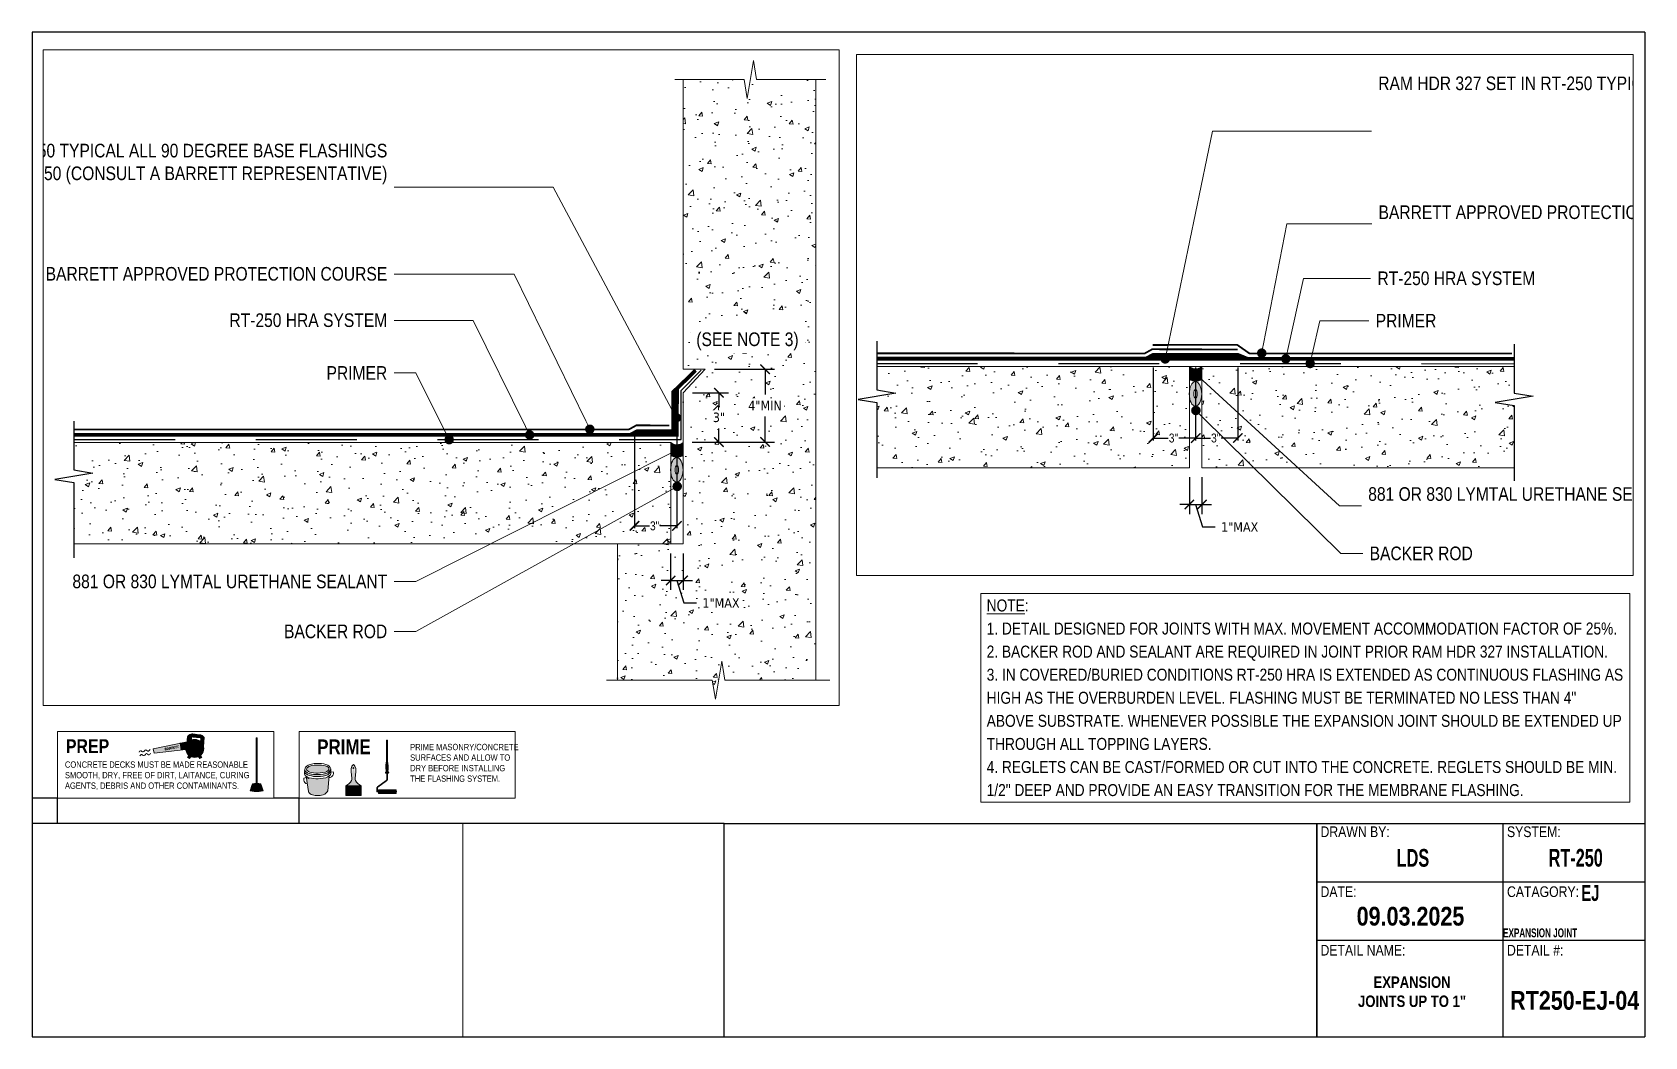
# Paper-space layout '11x17' of a CAD drawing. Header units: feet, sheet in inches. Extents: x 0.5 to 16.5, y 0.5 to 10.5.
# The model-space entities are those that its viewports show. They can reach past a viewport. Long polylines and large blocks are cut down to what shows.
import ezdxf
from ezdxf import colors
from ezdxf.entities.mleader import LeaderData, LeaderLine
from ezdxf.math import Vec2, Vec3

# ---------------------------------------------------------------- set-up
doc = ezdxf.new("R2010")
doc.units = ezdxf.units.FT
doc.header["$MEASUREMENT"] = 0
doc.linetypes.add('Dashed - Dense', pattern=[0.8, 0.5, -0.3])
doc.linetypes.add('DASHED2', pattern=[0.1875, 0.125, -0.0625])
for name, color, linetype, lineweight in [('00 Masonry Others', 190, 'Continuous', 0), ('Dimensions', 20, 'Continuous', 0), ('G - Title Blocks.2D_Pen_No__9', 7, 'Continuous', 0), ('New_0_Pen_No__1', 7, 'Continuous', 0), ('New_G - Drawings.2D_Pen_No__100', 7, 'Continuous', 0), ('New_G - Drawings.2D_Pen_No__7', 7, 'Continuous', 0), ('Others', 190, 'Continuous', 0), ('RAM HDR 327', 63, 'Continuous', 0), ('Ram Mastic', 191, 'Continuous', 0), ('RT-250 HRA SYSTEM LIQUID', 241, 'Continuous', 0), ('RT-250 HRA SYSTEM MESH', 3, 'Continuous', 0), ('Text', 20, 'Continuous', 0), ('Title Block Text', 20, 'Continuous', 0), ('Vector Picture Geometry', 6, 'Continuous', 0)]:
    doc.layers.add(name, color=color, linetype=linetype, lineweight=lineweight)
for name, color, linetype, lineweight, true_color in [('Drafting Fills_Pen_No__116', 253, 'Continuous', 0, 0xa6a6a6), ('New_Drafting Fills_Pen_No__49', 139, 'Continuous', 0, 0x2e5b5c), ('Protection Course', 99, 'Dashed - Dense', 0, 0x216123)]:
    doc.layers.add(name, color=color, linetype=linetype, lineweight=lineweight, true_color=true_color)
doc.layers.add('NonPlottable_G', color=7, linetype='Continuous', plot=False)
for name, color, linetype in [('Primer', 32, 'DASHED2'), ('SELF ADHERING BUTYL FLASHING TAPE', 10, 'Continuous'), ('Title Block Lines', 7, 'Continuous')]:
    doc.layers.add(name, color=color, linetype=linetype)
doc.styles.add('Annotative', font='tahoma.ttf')
doc.styles.add('GENERATED_STYLE_1', font='ARIALN.TTF')
doc.styles.add('GENERATED_STYLE_6', font='ARIALNB.TTF')
doc.styles.add('GENERATED_STYLE_8', font='ARIALNB.TTF', dxfattribs={"width": 0.8})
doc.styles.get("Standard").update_dxf_attribs({"font": 'ARIALN.TTF'})
doc.dimstyles.new('Annotative', dxfattribs={"dimscale": 0, "dimtxt": 0.09375, "dimasz": 0.09375, "dimexe": 0.09375, "dimexo": 0.09375, "dimgap": 0.0625, "dimtad": 0, "dimtih": 1, "dimtoh": 1, "dimlfac": -1, "dimzin": 3, "dimdsep": 46, "dimlunit": 4, "dimtxsty": 'Annotative', "dimblk": 'ARCHTICK', "dimcen": 0.09, "dimclrd": 256, "dimclre": 256, "dimclrt": 256, "dimadec": 0, "dimazin": 2, "dimtfac": 1, "dimtix": 1, "dimtofl": 0, "dimtmove": 1, "dimatfit": 1, "dimldrblk": 'CLOSEDBLANK', "dimfxl": 1, "dimtfill": 1, "dimtolj": 1, "dimtzin": 0, "dimarcsym": 0})
doc.dimstyles.get("Standard").update_dxf_attribs({"dimtxt": 0.18, "dimasz": 0.18, "dimexe": 0.18, "dimexo": 0.0625, "dimgap": 0.09, "dimtad": 0, "dimtih": 1, "dimtoh": 1, "dimdec": 4, "dimzin": 0, "dimdsep": 46, "dimtxsty": 'Standard', "dimcen": 0.09, "dimadec": 0, "dimazin": 0, "dimtfac": 1, "dimtdec": 4, "dimtofl": 0, "dimtmove": 0, "dimatfit": 3, "dimfxl": 1, "dimtolj": 1, "dimtzin": 0, "dimarcsym": 0})

psp = doc.layouts.new('11x17')

# ---------------------------------------------------------------- texts
at = {"layer": 'G - Title Blocks.2D_Pen_No__9', "linetype": 'Continuous', "char_height": 0.18612, "attachment_point": 7, "style": 'GENERATED_STYLE_6'}
for s, insert in [('\\A1;09.03.2025', (13.634, 1.632)), ('\\A1;RT250-EJ-04', (15.155, 0.798))]:
    psp.add_mtext(s, dxfattribs=dict(at, insert=insert))
at = {"layer": 'G - Title Blocks.2D_Pen_No__9', "linetype": 'Continuous', "insert": (14.183, 1.131), "char_height": 0.11329, "width": 1.20315, "attachment_point": 2, "style": 'GENERATED_STYLE_6'}
psp.add_mtext('\\A1;\\pxqc;EXPANSION JOINTS UP TO 1" ', dxfattribs=at)
at = {"layer": 'Text', "linetype": 'Continuous', "insert": (9.968, 2.917), "char_height": 0.118692, "width": 6.31356, "attachment_point": 7, "line_spacing_factor": 1.156004, "style": 'GENERATED_STYLE_1', "bg_fill": 16, "box_fill_scale": 1.5, "bg_fill_color": 256, "bg_fill_transparency": 0}
psp.add_mtext('\\A1;\\pxql;{\\LNOTE}:\\P1. DETAIL DESIGNED FOR JOINTS WITH MAX. MOVEMENT ACCOMMODATION FACTOR OF 25%.\\P2. BACKER ROD AND SEALANT ARE REQUIRED IN JOINT PRIOR RAM HDR 327 INSTALLATION. \\P3. IN COVERED/BURIED CONDITIONS RT-250 HRA IS EXTENDED AS CONTINUOUS FLASHING AS HIGH AS THE OVERBURDEN LEVEL. FLASHING MUST BE TERMINATED NO LESS THAN 4" ABOVE SUBSTRATE. WHENEVER POSSIBLE THE EXPANSION JOINT SHOULD BE EXTENDED UP THROUGH ALL TOPPING LAYERS. \\P4. REGLETS CAN BE CAST/FORMED OR CUT INTO THE CONCRETE. REGLETS SHOULD BE MIN. 1/2" DEEP AND PROVIDE AN EASY TRANSITION FOR THE MEMBRANE FLASHING. ', dxfattribs=at)
at = {"layer": 'Title Block Lines', "linetype": 'Continuous', "attachment_point": 8, "style": 'GENERATED_STYLE_8'}
for s, insert, char_height in [('\\A1;\\pxqc;EJ', (15.95, 1.877), 0.15872), ('\\A1;\\pxqc;EXPANSION JOINT', (15.452, 1.518), 0.08785)]:
    psp.add_mtext(s, dxfattribs=dict(at, insert=insert, char_height=char_height))

msp = doc.modelspace()

# ---------------------------------------------------------------- blocks, each defined once
blk = doc.blocks.new('Barrett Title Block LDS')
h = blk.add_hatch()
h.set_pattern_fill('HONEY', color=160, scale=2)
h.set_pattern_definition([(0, (-14.79494, -0.4674), (0.375, 0.2165064), [0.25, -0.5]), (120, (-14.79494, -0.4674), (-0.375, 0.2165064), [0.25, -0.5]), (60, (-14.79494, -0.4674), (8e-17, 0.4330127), [-0.5, 0.25])])
h.paths.add_polyline_path([(7.134, 2.152), (7.147, 2.152), (7.147, 2.143), (7.134, 2.143)])
at = {"layer": 'Ram Mastic'}
h = blk.add_hatch(dxfattribs=at)
h.set_pattern_fill('HONEY', color=256, scale=1.714998)
h.set_pattern_definition([(0, (-13.46107, 1.3637), (0.3215622, 0.185654), [0.214375, -0.4287496]), (120, (-13.46107, 1.3637), (-0.3215622, 0.185654), [0.214375, -0.4287496]), (60, (-13.46107, 1.3637), (7e-17, 0.371308), [-0.4287496, 0.214375])])
h.paths.add_polyline_path([(3.733, 2.342), (3.773, 2.342), (3.773, 2.31), (3.733, 2.31)])
h = blk.add_hatch(dxfattribs=at)
h.set_pattern_fill('HONEY', color=256, scale=1.714998)
h.set_pattern_definition([(0, (-13.63047, 0.7278), (0.3215622, 0.185654), [0.214375, -0.4287496]), (120, (-13.63047, 0.7278), (-0.3215622, 0.185654), [0.214375, -0.4287496]), (60, (-13.63047, 0.7278), (7e-17, 0.371308), [-0.4287496, 0.214375])])
h.paths.add_polyline_path([(3.458, 0.971), (3.498, 0.971), (3.498, 0.916), (3.458, 0.916)])
at = {"layer": 'SELF ADHERING BUTYL FLASHING TAPE', "linetype": 'Continuous'}
h = blk.add_hatch(dxfattribs=at)
h.set_pattern_fill('ANSI31', color=30)
h.set_pattern_definition([(45, (0.74292, 1.41906), (-0.0883883, 0.0883883), [])])
h.paths.add_polyline_path([(6.83, 1.08), (6.835, 1.068), (6.838, 1.057), (6.86, 1.066), (6.858, 1.074), (6.853, 1.086), (6.847, 1.099), (6.838, 1.106), (6.818, 1.099), (6.824, 1.093)])
h = blk.add_hatch(dxfattribs=at)
h.set_pattern_fill('ANSI31', color=30)
h.set_pattern_definition([(45, (0.74292, 1.26022), (-0.0883883, 0.0883883), [])])
h.paths.add_polyline_path([(6.83, 0.921), (6.835, 0.909), (6.838, 0.898), (6.86, 0.908), (6.858, 0.915), (6.853, 0.927), (6.847, 0.94), (6.838, 0.947), (6.818, 0.94), (6.824, 0.934)])
blk.add_lwpolyline([(4.778, 2.647), (4.778, 0.533)])
at = {"layer": 'Title Block Lines', "linetype": 'Continuous'}
for p, q in [((16.489, 10.488), (0.51, 10.488)), ((0.51, 10.488), (0.51, 0.533)), ((7.367, 2.647), (16.489, 2.647)), ((13.238, 0.533), (13.238, 2.647)), ((15.086, 0.533), (15.086, 2.647)), ((0.51, 0.533), (16.489, 0.533)), ((3.948, 0.533), (13.903, 0.533))]:
    blk.add_line(p, q, dxfattribs=at)
at = {"layer": 'Title Block Lines'}
for points in [[(16.489, 10.488), (16.489, 0.533)], [(13.238, 2.647), (13.238, 0.533)], [(16.489, 2.287), (16.489, 1.41)], [(16.489, 2.287), (16.489, 0.533)], [(16.489, 2.066), (13.238, 2.066)], [(16.489, 1.486), (13.238, 1.486)]]:
    blk.add_lwpolyline(points, dxfattribs=at)
at = {"layer": 'Title Block Lines', "linetype": 'Continuous', "flags": 128}
blk.add_lwpolyline([(0.51, 0.533), (7.367, 0.533), (7.367, 2.647), (0.51, 2.647)], close=True, dxfattribs=at)
at = {"linetype": 'Continuous', "char_height": 0.17569, "attachment_point": 8, "style": 'GENERATED_STYLE_8'}
for s, insert in [('\\A1;\\pxqc;RT-250', (15.805, 2.217)), ('\\A1;\\pxqc;LDS', (14.192, 2.216))]:
    blk.add_mtext(s, dxfattribs=dict(at, insert=insert))
at = {"layer": 'Title Block Lines', "linetype": 'Continuous', "char_height": 0.10572, "attachment_point": 1, "style": 'GENERATED_STYLE_1'}
for s, insert in [('\\A1;\\pxql;DRAWN BY:', (13.276, 2.618)), ('\\A1;\\pxql;SYSTEM:', (15.124, 2.618)), ('\\A1;\\pxql;DATE:', (13.276, 2.024)), ('\\A1;\\pxql;CATAGORY:', (15.124, 2.024)), ('\\A1;\\pxql;DETAIL NAME:', (13.276, 1.444)), ('\\A1;\\pxql;DETAIL #:', (15.124, 1.444))]:
    blk.add_mtext(s, dxfattribs=dict(at, insert=insert))
blk = doc.blocks.new('PRIME NOTE')
at = {"layer": 'Vector Picture Geometry'}
h = blk.add_hatch(color=254, dxfattribs=at)
h.dxf.hatch_style = 1
edge = h.paths.add_edge_path()
edge.add_arc((7.944, 9.846), 0.000261, -128.835, 90, ccw=False)
edge.add_arc((7.937, 9.871), 0.0258, 259.2804, 283.9457, ccw=False)
edge.add_arc((7.932, 9.846), 0.000624, 22.8329, 268.5091, ccw=False)
edge.add_line((7.933, 9.847), (7.933, 10.062))
edge.add_arc((7.938, 10.062), 0.00506, 0.157, 179.9193, ccw=False)
edge.add_line((7.943, 10.062), (7.944, 9.847))
h = blk.add_hatch(color=164, dxfattribs=at)
h.dxf.hatch_style = 1
h.paths.add_polyline_path([(7.333, 9.717), (7.351, 9.724), (7.366, 9.735), (7.375, 9.748), (7.382, 9.762), (7.382, 9.781), (7.375, 9.768), (7.366, 9.755), (7.351, 9.743), (7.333, 9.736), (7.306, 9.73), (7.279, 9.727), (7.257, 9.725), (7.233, 9.725), (7.209, 9.727), (7.19, 9.731), (7.168, 9.735), (7.152, 9.742), (7.129, 9.76), (7.124, 9.776), (7.121, 9.761), (7.129, 9.74), (7.152, 9.723), (7.168, 9.716), (7.19, 9.712), (7.209, 9.708), (7.233, 9.705), (7.257, 9.705), (7.279, 9.708), (7.306, 9.711)])
h = blk.add_hatch(color=164, dxfattribs=at)
h.dxf.hatch_style = 1
h.paths.add_polyline_path([(7.361, 9.776), (7.364, 9.782), (7.362, 9.789), (7.355, 9.798), (7.345, 9.805), (7.327, 9.812), (7.309, 9.817), (7.29, 9.819), (7.263, 9.82), (7.241, 9.82), (7.218, 9.818), (7.193, 9.814), (7.164, 9.805), (7.145, 9.79), (7.141, 9.776), (7.143, 9.769), (7.16, 9.756), (7.173, 9.751), (7.193, 9.747), (7.211, 9.743), (7.234, 9.741), (7.256, 9.741), (7.277, 9.743), (7.304, 9.746), (7.328, 9.751), (7.343, 9.757), (7.355, 9.766)])
h = blk.add_hatch(color=164, dxfattribs=at)
h.dxf.hatch_style = 1
edge = h.paths.add_edge_path(flags=16)
edge.add_arc((7.605, 9.791), 0.00425, 0, 360)
edge = h.paths.add_edge_path()
edge.add_line((7.682, 9.615), (7.531, 9.615))
edge.add_arc((7.487, 9.723), 0.116, 292.5678, 330.8047)
edge.add_arc((7.496, 9.688), 0.0945, 346.7451, 373.2549)
edge.add_arc((7.893, 9.771), 0.311, 177.3692, 191.3199, ccw=False)
edge.add_arc((7.658, 9.769), 0.0771, 131.9192, 168.0808, ccw=False)
edge.add_arc((7.555, 9.769), 0.0771, 11.9192, 48.0808, ccw=False)
edge.add_arc((7.32, 9.771), 0.311, -11.3199, 2.6308, ccw=False)
edge.add_arc((7.717, 9.688), 0.0945, 166.7451, 193.2549)
edge.add_arc((7.726, 9.723), 0.116, 209.1953, 247.4322)
h = blk.add_hatch(color=256, dxfattribs=at)
h.dxf.hatch_style = 1
h.paths.add_polyline_path([(7.609, 9.789), (7.609, 9.79), (7.609, 9.791), (7.609, 9.792), (7.609, 9.793), (7.608, 9.792), (7.608, 9.792), (7.608, 9.791), (7.607, 9.791), (7.606, 9.791), (7.605, 9.791), (7.605, 9.791), (7.604, 9.791), (7.603, 9.791), (7.602, 9.792), (7.602, 9.792), (7.602, 9.793), (7.602, 9.793), (7.601, 9.792), (7.601, 9.791), (7.602, 9.789), (7.602, 9.788), (7.602, 9.788), (7.603, 9.788), (7.604, 9.787), (7.605, 9.787), (7.605, 9.787), (7.606, 9.787), (7.607, 9.787), (7.608, 9.788), (7.608, 9.788), (7.608, 9.788)])
h = blk.add_hatch(color=164, dxfattribs=at)
h.dxf.hatch_style = 1
h.paths.add_polyline_path([(7.953, 9.749), (7.952, 9.75), (7.952, 9.752), (7.951, 9.752), (7.95, 9.753), (7.949, 9.754), (7.948, 9.755), (7.948, 9.755), (7.948, 9.755), (7.947, 9.755), (7.946, 9.754), (7.945, 9.754), (7.943, 9.754), (7.941, 9.754), (7.939, 9.754), (7.937, 9.754), (7.935, 9.754), (7.933, 9.754), (7.932, 9.754), (7.931, 9.755), (7.931, 9.755), (7.931, 9.755), (7.93, 9.755), (7.929, 9.754), (7.928, 9.753), (7.927, 9.752), (7.927, 9.751), (7.926, 9.75), (7.925, 9.749), (7.925, 9.748), (7.924, 9.746), (7.924, 9.745), (7.924, 9.744), (7.924, 9.743), (7.926, 9.743), (7.928, 9.742), (7.931, 9.742), (7.933, 9.742), (7.933, 9.742), (7.933, 9.743), (7.933, 9.743), (7.933, 9.744), (7.933, 9.744), (7.933, 9.744), (7.934, 9.745), (7.934, 9.746), (7.935, 9.746), (7.936, 9.747), (7.936, 9.747), (7.936, 9.747), (7.937, 9.748), (7.938, 9.748), (7.939, 9.748), (7.941, 9.748), (7.942, 9.748), (7.942, 9.747), (7.943, 9.747), (7.943, 9.747), (7.944, 9.747), (7.944, 9.746), (7.945, 9.745), (7.945, 9.745), (7.945, 9.744), (7.945, 9.742), (7.947, 9.742), (7.95, 9.742), (7.953, 9.743), (7.954, 9.744), (7.955, 9.744), (7.955, 9.746), (7.954, 9.747), (7.954, 9.748)])
h = blk.add_hatch(color=164, dxfattribs=at)
h.dxf.hatch_style = 1
h.paths.add_polyline_path([(7.95, 9.801), (7.949, 9.81), (7.949, 9.819), (7.948, 9.828), (7.947, 9.837), (7.947, 9.843), (7.946, 9.843), (7.946, 9.842), (7.944, 9.842), (7.942, 9.842), (7.94, 9.841), (7.938, 9.841), (7.936, 9.841), (7.934, 9.842), (7.932, 9.842), (7.93, 9.842), (7.929, 9.842), (7.929, 9.843), (7.929, 9.837), (7.928, 9.828), (7.928, 9.819), (7.927, 9.81), (7.927, 9.801), (7.928, 9.791), (7.928, 9.788), (7.928, 9.787), (7.928, 9.782), (7.929, 9.773), (7.929, 9.766), (7.929, 9.766), (7.93, 9.764), (7.93, 9.764), (7.931, 9.755), (7.931, 9.755), (7.932, 9.754), (7.933, 9.754), (7.935, 9.754), (7.937, 9.754), (7.939, 9.754), (7.941, 9.754), (7.943, 9.754), (7.945, 9.754), (7.946, 9.754), (7.947, 9.755), (7.948, 9.755), (7.948, 9.755), (7.948, 9.756), (7.948, 9.758), (7.948, 9.758), (7.948, 9.764), (7.949, 9.773), (7.949, 9.783), (7.949, 9.787), (7.95, 9.788), (7.95, 9.792)])
h.paths.add_polyline_path([(7.938, 9.818), (7.937, 9.818), (7.936, 9.819), (7.935, 9.819), (7.935, 9.819), (7.935, 9.82), (7.934, 9.821), (7.934, 9.823), (7.935, 9.824), (7.935, 9.824), (7.935, 9.824), (7.935, 9.825), (7.936, 9.825), (7.937, 9.826), (7.938, 9.826), (7.938, 9.826), (7.939, 9.826), (7.94, 9.826), (7.941, 9.825), (7.941, 9.825), (7.942, 9.824), (7.942, 9.824), (7.942, 9.823), (7.942, 9.822), (7.942, 9.821), (7.942, 9.82), (7.941, 9.819), (7.941, 9.819), (7.941, 9.818), (7.94, 9.818), (7.939, 9.818), (7.938, 9.818)], flags=16)
h = blk.add_hatch(color=256, dxfattribs=at)
h.dxf.hatch_style = 1
h.paths.add_polyline_path([(7.947, 9.844), (7.946, 9.844), (7.946, 9.845), (7.946, 9.845), (7.945, 9.845), (7.945, 9.846), (7.945, 9.846), (7.944, 9.846), (7.944, 9.846), (7.944, 9.847, -0.982084), (7.943, 9.846), (7.943, 9.846), (7.942, 9.846), (7.941, 9.846), (7.939, 9.845), (7.939, 9.845, -0.061404), (7.932, 9.846, -0.326249), (7.932, 9.846), (7.931, 9.846), (7.931, 9.846), (7.931, 9.846), (7.93, 9.845), (7.93, 9.845), (7.93, 9.845), (7.93, 9.844), (7.929, 9.844), (7.929, 9.843), (7.929, 9.843), (7.929, 9.842), (7.93, 9.842), (7.932, 9.842), (7.934, 9.842), (7.936, 9.841), (7.938, 9.841), (7.94, 9.841), (7.942, 9.842), (7.944, 9.842), (7.946, 9.842), (7.946, 9.843), (7.947, 9.843), (7.947, 9.843)])
h = blk.add_hatch(color=256, dxfattribs=at)
h.dxf.hatch_style = 1
h.paths.add_polyline_path([(7.942, 9.82), (7.942, 9.821), (7.942, 9.822), (7.942, 9.823), (7.942, 9.824), (7.941, 9.823), (7.941, 9.822), (7.941, 9.822), (7.94, 9.822), (7.939, 9.821), (7.938, 9.821), (7.938, 9.821), (7.937, 9.822), (7.936, 9.822), (7.935, 9.823), (7.935, 9.823), (7.935, 9.824), (7.935, 9.824), (7.934, 9.823), (7.934, 9.821), (7.935, 9.82), (7.935, 9.819), (7.935, 9.819), (7.936, 9.819), (7.937, 9.818), (7.938, 9.818), (7.938, 9.818), (7.939, 9.818), (7.94, 9.818), (7.941, 9.818), (7.941, 9.819), (7.941, 9.819)])
h = blk.add_hatch(color=254, dxfattribs=at)
h.dxf.hatch_style = 1
h.paths.add_polyline_path([(7.943, 9.802), (7.943, 9.802), (7.94, 9.802), (7.936, 9.802), (7.936, 9.802), (7.936, 9.802), (7.936, 9.801), (7.936, 9.8), (7.935, 9.8), (7.934, 9.8), (7.934, 9.807), (7.934, 9.814), (7.934, 9.814), (7.934, 9.814), (7.935, 9.814), (7.936, 9.814), (7.936, 9.813), (7.936, 9.812), (7.936, 9.812), (7.936, 9.811), (7.94, 9.811), (7.943, 9.811), (7.943, 9.81), (7.943, 9.809), (7.94, 9.809), (7.936, 9.809), (7.936, 9.807), (7.936, 9.805), (7.936, 9.805), (7.936, 9.805), (7.94, 9.805), (7.943, 9.805), (7.943, 9.805), (7.943, 9.804), (7.943, 9.803), (7.943, 9.803)])
h.paths.add_polyline_path([(7.943, 9.794), (7.939, 9.794), (7.934, 9.794), (7.934, 9.797), (7.934, 9.8), (7.935, 9.8), (7.936, 9.8), (7.936, 9.798), (7.936, 9.796), (7.937, 9.796), (7.938, 9.796), (7.938, 9.798), (7.938, 9.799), (7.939, 9.799), (7.94, 9.799), (7.94, 9.798), (7.94, 9.796), (7.941, 9.796), (7.942, 9.796), (7.942, 9.798), (7.942, 9.8), (7.942, 9.8), (7.943, 9.8), (7.943, 9.8), (7.943, 9.8), (7.943, 9.797), (7.943, 9.794)])
h.paths.add_polyline_path([(7.938, 9.791), (7.938, 9.791), (7.938, 9.791), (7.938, 9.791), (7.938, 9.791), (7.937, 9.791), (7.937, 9.791), (7.937, 9.791), (7.936, 9.791), (7.936, 9.791), (7.936, 9.79), (7.936, 9.79), (7.936, 9.789), (7.936, 9.789), (7.936, 9.789), (7.937, 9.789), (7.938, 9.789), (7.938, 9.789), (7.938, 9.789), (7.938, 9.79), (7.938, 9.79)], flags=16)
h.paths.add_polyline_path([(7.943, 9.787), (7.939, 9.787), (7.934, 9.787), (7.934, 9.789), (7.934, 9.791), (7.935, 9.792), (7.935, 9.792), (7.935, 9.792), (7.935, 9.793), (7.935, 9.793), (7.936, 9.793), (7.936, 9.793), (7.936, 9.793), (7.937, 9.794), (7.937, 9.794), (7.938, 9.794), (7.938, 9.793), (7.938, 9.793), (7.939, 9.793), (7.939, 9.793), (7.939, 9.792), (7.94, 9.792), (7.94, 9.792), (7.94, 9.792), (7.94, 9.792), (7.942, 9.793), (7.943, 9.794), (7.943, 9.794), (7.943, 9.792), (7.943, 9.791), (7.943, 9.791), (7.942, 9.791), (7.941, 9.79), (7.94, 9.789), (7.94, 9.789), (7.94, 9.789), (7.94, 9.789), (7.942, 9.789), (7.943, 9.789), (7.943, 9.788), (7.943, 9.787)])
h.paths.add_polyline_path([(7.938, 9.783), (7.938, 9.783), (7.938, 9.783), (7.938, 9.784), (7.937, 9.784), (7.937, 9.784), (7.937, 9.784), (7.937, 9.784), (7.936, 9.783), (7.936, 9.783), (7.936, 9.783), (7.936, 9.783), (7.936, 9.782), (7.936, 9.781), (7.936, 9.781), (7.936, 9.781), (7.937, 9.781), (7.938, 9.781), (7.938, 9.781), (7.938, 9.781), (7.938, 9.782), (7.938, 9.783)], flags=16)
h.paths.add_polyline_path([(7.943, 9.779), (7.939, 9.779), (7.934, 9.779), (7.934, 9.781), (7.934, 9.783), (7.934, 9.783), (7.934, 9.784), (7.935, 9.784), (7.935, 9.785), (7.935, 9.785), (7.935, 9.785), (7.936, 9.786), (7.936, 9.786), (7.937, 9.786), (7.937, 9.786), (7.938, 9.786), (7.938, 9.786), (7.938, 9.786), (7.939, 9.785), (7.939, 9.785), (7.939, 9.785), (7.939, 9.785), (7.94, 9.784), (7.94, 9.784), (7.94, 9.784), (7.94, 9.784), (7.94, 9.784), (7.942, 9.785), (7.943, 9.786), (7.943, 9.786), (7.943, 9.785), (7.943, 9.784), (7.943, 9.783), (7.942, 9.783), (7.941, 9.782), (7.941, 9.782), (7.94, 9.782), (7.94, 9.782), (7.94, 9.781), (7.94, 9.781), (7.942, 9.781), (7.943, 9.781), (7.943, 9.781), (7.943, 9.781), (7.943, 9.78), (7.943, 9.779)])
h.paths.add_polyline_path([(7.94, 9.775), (7.94, 9.775), (7.938, 9.775), (7.937, 9.774), (7.937, 9.774), (7.937, 9.774), (7.937, 9.774), (7.938, 9.773), (7.94, 9.773), (7.94, 9.773), (7.94, 9.773), (7.94, 9.774), (7.94, 9.775)], flags=16)
h.paths.add_polyline_path([(7.943, 9.77), (7.943, 9.77), (7.943, 9.77), (7.941, 9.77), (7.94, 9.771), (7.938, 9.772), (7.935, 9.773), (7.934, 9.773), (7.934, 9.773), (7.934, 9.774), (7.934, 9.775), (7.937, 9.776), (7.939, 9.777), (7.942, 9.778), (7.943, 9.778), (7.943, 9.779), (7.943, 9.779), (7.943, 9.778), (7.943, 9.777), (7.943, 9.776), (7.943, 9.776), (7.943, 9.776), (7.942, 9.776), (7.942, 9.776), (7.942, 9.774), (7.942, 9.772), (7.943, 9.772), (7.943, 9.772), (7.943, 9.771), (7.943, 9.77)])
h.paths.add_polyline_path([(7.938, 9.767), (7.938, 9.767), (7.937, 9.767), (7.937, 9.767), (7.937, 9.767), (7.937, 9.767), (7.937, 9.767), (7.936, 9.767), (7.936, 9.767), (7.936, 9.766), (7.936, 9.765), (7.936, 9.765), (7.936, 9.765), (7.936, 9.764), (7.937, 9.764), (7.938, 9.764), (7.938, 9.764), (7.938, 9.764), (7.938, 9.765), (7.938, 9.766)], flags=16)
h.paths.add_polyline_path([(7.941, 9.767), (7.941, 9.767), (7.941, 9.767), (7.941, 9.767), (7.941, 9.767), (7.94, 9.767), (7.94, 9.767), (7.94, 9.767), (7.94, 9.767), (7.94, 9.766), (7.94, 9.766), (7.94, 9.765), (7.94, 9.764), (7.941, 9.764), (7.941, 9.764), (7.942, 9.764), (7.942, 9.765), (7.942, 9.766), (7.942, 9.767)], flags=16)
h.paths.add_polyline_path([(7.943, 9.762), (7.939, 9.762), (7.934, 9.762), (7.934, 9.765), (7.934, 9.767), (7.935, 9.768), (7.935, 9.768), (7.935, 9.769), (7.935, 9.769), (7.936, 9.769), (7.936, 9.769), (7.937, 9.769), (7.937, 9.769), (7.938, 9.769), (7.938, 9.769), (7.938, 9.769), (7.938, 9.768), (7.939, 9.768), (7.939, 9.768), (7.939, 9.768), (7.939, 9.768), (7.939, 9.768), (7.939, 9.769), (7.939, 9.769), (7.94, 9.769), (7.94, 9.769), (7.94, 9.769), (7.941, 9.769), (7.942, 9.769), (7.942, 9.769), (7.942, 9.769), (7.943, 9.769), (7.943, 9.769), (7.943, 9.768), (7.943, 9.768), (7.943, 9.767), (7.943, 9.767), (7.943, 9.765), (7.943, 9.762)])
h = blk.add_hatch(color=164, dxfattribs=at)
h.dxf.hatch_style = 1
h.paths.add_polyline_path([(7.366, 9.713), (7.351, 9.702), (7.333, 9.695), (7.306, 9.689), (7.279, 9.686), (7.257, 9.683), (7.233, 9.683), (7.209, 9.686), (7.19, 9.69), (7.168, 9.694), (7.167, 9.694), (7.16, 9.688), (7.16, 9.687), (7.144, 9.695), (7.144, 9.698), (7.141, 9.697), (7.159, 9.558), (7.164, 9.549), (7.169, 9.543), (7.177, 9.535), (7.187, 9.529), (7.199, 9.524), (7.214, 9.52), (7.226, 9.518), (7.234, 9.518), (7.243, 9.517), (7.258, 9.517), (7.275, 9.517), (7.289, 9.52), (7.305, 9.525), (7.321, 9.533), (7.336, 9.544), (7.346, 9.555), (7.351, 9.564)])
h = blk.add_hatch(color=254, dxfattribs=at)
h.dxf.hatch_style = 1
h.paths.add_polyline_path([(7.682, 9.615), (7.682, 9.57), (7.531, 9.57), (7.531, 9.615)])
h = blk.add_hatch(color=164, dxfattribs=at)
h.dxf.hatch_style = 1
h.paths.add_polyline_path([(7.635, 9.582), (7.635, 9.583), (7.635, 9.59), (7.635, 9.598), (7.635, 9.598), (7.635, 9.598), (7.633, 9.598), (7.63, 9.598), (7.63, 9.6), (7.63, 9.601), (7.645, 9.601), (7.659, 9.601), (7.659, 9.601), (7.659, 9.601), (7.659, 9.599), (7.659, 9.598), (7.657, 9.598), (7.654, 9.598), (7.654, 9.598), (7.654, 9.598), (7.654, 9.59), (7.654, 9.582), (7.652, 9.582), (7.65, 9.582), (7.65, 9.59), (7.65, 9.598), (7.645, 9.598), (7.64, 9.598), (7.64, 9.598), (7.64, 9.598), (7.64, 9.59), (7.64, 9.583), (7.64, 9.583), (7.64, 9.582), (7.637, 9.582), (7.635, 9.582)])
h.paths.add_polyline_path([(7.618, 9.583), (7.618, 9.592), (7.618, 9.601), (7.624, 9.601), (7.63, 9.601), (7.63, 9.6), (7.63, 9.598), (7.626, 9.598), (7.623, 9.598), (7.623, 9.596), (7.623, 9.594), (7.626, 9.594), (7.629, 9.594), (7.629, 9.592), (7.629, 9.59), (7.626, 9.59), (7.623, 9.59), (7.623, 9.588), (7.623, 9.586), (7.626, 9.586), (7.63, 9.586), (7.63, 9.584), (7.63, 9.583), (7.63, 9.583), (7.629, 9.582), (7.624, 9.582), (7.618, 9.582)])
h.paths.add_polyline_path([(7.611, 9.593), (7.611, 9.593), (7.611, 9.594), (7.612, 9.594), (7.612, 9.594), (7.612, 9.595), (7.612, 9.596), (7.612, 9.596), (7.612, 9.597), (7.611, 9.597), (7.61, 9.598), (7.609, 9.598), (7.607, 9.598), (7.607, 9.598), (7.607, 9.597), (7.607, 9.595), (7.607, 9.593), (7.607, 9.593), (7.607, 9.593), (7.609, 9.593), (7.61, 9.593)], flags=16)
h.paths.add_polyline_path([(7.602, 9.583), (7.602, 9.592), (7.602, 9.601), (7.607, 9.601), (7.612, 9.601), (7.613, 9.601), (7.614, 9.601), (7.614, 9.6), (7.615, 9.6), (7.615, 9.599), (7.616, 9.599), (7.616, 9.598), (7.617, 9.597), (7.617, 9.596), (7.617, 9.595), (7.617, 9.595), (7.617, 9.594), (7.616, 9.593), (7.616, 9.592), (7.615, 9.591), (7.614, 9.591), (7.613, 9.59), (7.613, 9.59), (7.613, 9.59), (7.613, 9.59), (7.615, 9.586), (7.617, 9.583), (7.617, 9.582), (7.614, 9.582), (7.612, 9.582), (7.612, 9.583), (7.611, 9.584), (7.609, 9.588), (7.608, 9.589), (7.608, 9.59), (7.607, 9.59), (7.607, 9.59), (7.607, 9.586), (7.607, 9.582), (7.604, 9.582), (7.602, 9.582)])
h.paths.add_polyline_path([(7.595, 9.593), (7.595, 9.593), (7.596, 9.594), (7.596, 9.594), (7.596, 9.595), (7.596, 9.595), (7.596, 9.596), (7.596, 9.597), (7.595, 9.597), (7.595, 9.597), (7.595, 9.597), (7.594, 9.598), (7.593, 9.598), (7.591, 9.598), (7.591, 9.598), (7.591, 9.597), (7.591, 9.595), (7.591, 9.593), (7.591, 9.593), (7.591, 9.593), (7.592, 9.593), (7.594, 9.593)], flags=16)
h.paths.add_polyline_path([(7.586, 9.583), (7.586, 9.592), (7.586, 9.601), (7.59, 9.601), (7.595, 9.601), (7.596, 9.601), (7.596, 9.601), (7.597, 9.601), (7.598, 9.6), (7.599, 9.6), (7.599, 9.599), (7.6, 9.598), (7.6, 9.597), (7.601, 9.596), (7.601, 9.595), (7.601, 9.595), (7.6, 9.594), (7.6, 9.593), (7.6, 9.592), (7.599, 9.592), (7.599, 9.591), (7.598, 9.591), (7.598, 9.59), (7.597, 9.59), (7.597, 9.59), (7.596, 9.59), (7.597, 9.59), (7.599, 9.586), (7.601, 9.583), (7.601, 9.582), (7.598, 9.582), (7.596, 9.582), (7.596, 9.583), (7.595, 9.584), (7.593, 9.587), (7.593, 9.588), (7.592, 9.589), (7.592, 9.59), (7.591, 9.59), (7.591, 9.59), (7.591, 9.586), (7.591, 9.583), (7.59, 9.583), (7.59, 9.582), (7.588, 9.582), (7.586, 9.582)])
h.paths.add_polyline_path([(7.578, 9.589), (7.578, 9.589), (7.577, 9.593), (7.576, 9.596), (7.576, 9.596), (7.576, 9.596), (7.576, 9.596), (7.575, 9.593), (7.574, 9.59), (7.574, 9.589), (7.574, 9.589), (7.576, 9.589), (7.578, 9.589)], flags=16)
h.paths.add_polyline_path([(7.567, 9.583), (7.567, 9.583), (7.567, 9.584), (7.568, 9.588), (7.569, 9.59), (7.571, 9.595), (7.573, 9.6), (7.573, 9.601), (7.573, 9.601), (7.576, 9.601), (7.579, 9.601), (7.58, 9.597), (7.583, 9.591), (7.584, 9.586), (7.585, 9.583), (7.585, 9.583), (7.585, 9.583), (7.585, 9.582), (7.583, 9.582), (7.581, 9.582), (7.581, 9.583), (7.58, 9.584), (7.58, 9.586), (7.579, 9.586), (7.576, 9.586), (7.572, 9.586), (7.572, 9.584), (7.571, 9.582), (7.569, 9.582), (7.567, 9.582)])
h.paths.add_polyline_path([(7.56, 9.594), (7.561, 9.594), (7.561, 9.595), (7.561, 9.595), (7.561, 9.596), (7.561, 9.596), (7.561, 9.597), (7.561, 9.597), (7.56, 9.597), (7.56, 9.598), (7.558, 9.598), (7.556, 9.598), (7.556, 9.598), (7.556, 9.598), (7.556, 9.596), (7.556, 9.594), (7.556, 9.594), (7.556, 9.594), (7.558, 9.594), (7.56, 9.594)], flags=16)
h.paths.add_polyline_path([(7.561, 9.586), (7.561, 9.587), (7.562, 9.587), (7.562, 9.588), (7.562, 9.588), (7.562, 9.589), (7.562, 9.589), (7.561, 9.59), (7.561, 9.59), (7.56, 9.59), (7.56, 9.59), (7.558, 9.59), (7.556, 9.59), (7.556, 9.588), (7.556, 9.586), (7.556, 9.586), (7.556, 9.586), (7.558, 9.586), (7.561, 9.586)], flags=16)
h.paths.add_polyline_path([(7.551, 9.583), (7.551, 9.592), (7.551, 9.601), (7.557, 9.601), (7.562, 9.601), (7.563, 9.601), (7.564, 9.6), (7.565, 9.6), (7.565, 9.599), (7.565, 9.599), (7.566, 9.598), (7.566, 9.596), (7.566, 9.595), (7.566, 9.595), (7.565, 9.594), (7.565, 9.593), (7.564, 9.593), (7.563, 9.592), (7.563, 9.592), (7.563, 9.592), (7.563, 9.592), (7.564, 9.592), (7.564, 9.591), (7.565, 9.591), (7.566, 9.59), (7.566, 9.59), (7.566, 9.589), (7.566, 9.588), (7.566, 9.586), (7.566, 9.585), (7.566, 9.585), (7.565, 9.584), (7.564, 9.584), (7.564, 9.583), (7.563, 9.583), (7.562, 9.583), (7.561, 9.582), (7.556, 9.582), (7.551, 9.582)])
h = blk.add_hatch(color=256, dxfattribs=at)
h.dxf.hatch_style = 1
h.paths.add_polyline_path([(7.933, 9.741), (7.933, 9.741), (7.933, 9.741), (7.933, 9.742), (7.933, 9.742), (7.931, 9.742), (7.928, 9.742), (7.926, 9.743), (7.924, 9.743), (7.924, 9.744), (7.924, 9.743), (7.924, 9.742), (7.925, 9.741), (7.926, 9.74), (7.927, 9.74), (7.928, 9.739), (7.93, 9.739), (7.933, 9.739), (7.933, 9.738), (7.933, 9.739), (7.933, 9.739), (7.933, 9.739), (7.933, 9.74), (7.933, 9.74)])
h = blk.add_hatch(color=256, dxfattribs=at)
h.dxf.hatch_style = 1
h.paths.add_polyline_path([(7.954, 9.741), (7.954, 9.742), (7.955, 9.743), (7.955, 9.744), (7.954, 9.744), (7.953, 9.743), (7.95, 9.742), (7.947, 9.742), (7.945, 9.742), (7.945, 9.74), (7.945, 9.739), (7.945, 9.739), (7.946, 9.739), (7.948, 9.739), (7.95, 9.739), (7.952, 9.74), (7.953, 9.741)])
h = blk.add_hatch(color=41, dxfattribs=at)
h.dxf.hatch_style = 1
h.paths.add_polyline_path([(7.531, 9.57), (7.682, 9.57), (7.682, 9.518), (7.531, 9.518)])
h = blk.add_hatch(color=41, dxfattribs=at)
h.dxf.hatch_style = 1
h.paths.add_polyline_path([(8.029, 9.576), (7.854, 9.576), (7.854, 9.576), (7.854, 9.538), (8.029, 9.538), (8.029, 9.538)])
blk.add_circle((7.605, 9.791), 0.00425)
at = {"layer": 'Title Block Text'}
blk.add_lwpolyline([(7.067, 10.154), (9.21, 10.154), (9.21, 9.491), (7.067, 9.491)], close=True, dxfattribs=at)
at = {"layer": 'Vector Picture Geometry'}
for p, q in [((7.601, 9.792), (7.602, 9.793)), ((7.601, 9.791), (7.601, 9.792)), ((7.602, 9.789), (7.601, 9.791)), ((7.602, 9.793), (7.602, 9.794)), ((7.602, 9.794), (7.603, 9.794)), ((7.602, 9.793), (7.602, 9.792)), ((7.602, 9.793), (7.602, 9.793)), ((7.602, 9.793), (7.602, 9.793)), ((7.602, 9.792), (7.603, 9.791)), ((7.602, 9.792), (7.602, 9.792)), ((7.602, 9.788), (7.602, 9.789)), ((7.602, 9.788), (7.602, 9.788)), ((7.603, 9.788), (7.602, 9.788)), ((7.603, 9.794), (7.604, 9.795)), ((7.603, 9.791), (7.604, 9.791)), ((7.604, 9.787), (7.603, 9.788)), ((7.604, 9.795), (7.605, 9.795)), ((7.604, 9.791), (7.605, 9.791)), ((7.605, 9.787), (7.604, 9.787)), ((7.605, 9.795), (7.605, 9.795)), ((7.605, 9.795), (7.606, 9.795)), ((7.605, 9.791), (7.606, 9.791)), ((7.605, 9.791), (7.605, 9.791)), ((7.605, 9.787), (7.605, 9.787)), ((7.606, 9.787), (7.605, 9.787)), ((7.606, 9.795), (7.607, 9.795)), ((7.606, 9.791), (7.607, 9.791)), ((7.607, 9.787), (7.606, 9.787)), ((7.607, 9.795), (7.608, 9.794)), ((7.607, 9.791), (7.608, 9.791)), ((7.608, 9.788), (7.607, 9.787)), ((7.608, 9.794), (7.608, 9.793)), ((7.608, 9.794), (7.608, 9.794)), ((7.608, 9.792), (7.609, 9.793)), ((7.608, 9.793), (7.609, 9.793)), ((7.608, 9.791), (7.608, 9.792)), ((7.608, 9.792), (7.608, 9.792)), ((7.609, 9.789), (7.608, 9.788)), ((7.608, 9.788), (7.608, 9.788)), ((7.608, 9.788), (7.608, 9.788)), ((7.609, 9.793), (7.609, 9.792)), ((7.609, 9.792), (7.609, 9.791)), ((7.609, 9.791), (7.609, 9.79)), ((7.609, 9.79), (7.609, 9.789)), ((7.924, 9.746), (7.925, 9.748)), ((7.925, 9.749), (7.926, 9.75)), ((7.925, 9.748), (7.925, 9.749)), ((7.926, 9.75), (7.927, 9.751)), ((7.927, 9.81), (7.928, 9.819)), ((7.927, 9.801), (7.927, 9.81)), ((7.928, 9.791), (7.927, 9.801)), ((7.927, 9.752), (7.928, 9.753)), ((7.927, 9.752), (7.927, 9.751)), ((7.928, 9.828), (7.929, 9.837)), ((7.928, 9.819), (7.928, 9.828)), ((7.928, 9.788), (7.928, 9.791)), ((7.928, 9.787), (7.928, 9.788)), ((7.928, 9.782), (7.928, 9.787)), ((7.929, 9.773), (7.928, 9.782)), ((7.928, 9.753), (7.929, 9.754)), ((7.929, 9.844), (7.93, 9.844)), ((7.929, 9.843), (7.929, 9.844)), ((7.929, 9.843), (7.929, 9.843)), ((7.929, 9.837), (7.929, 9.843)), ((7.929, 9.843), (7.929, 9.842)), ((7.929, 9.842), (7.93, 9.842)), ((7.929, 9.766), (7.929, 9.773)), ((7.93, 9.764), (7.929, 9.766)), ((7.929, 9.766), (7.929, 9.766)), ((7.929, 9.754), (7.93, 9.755)), ((7.93, 9.845), (7.931, 9.846)), ((7.93, 9.845), (7.93, 9.845)), ((7.93, 9.845), (7.93, 9.845)), ((7.93, 9.844), (7.93, 9.845)), ((7.93, 9.842), (7.932, 9.842)), ((7.931, 9.755), (7.93, 9.764)), ((7.93, 9.764), (7.93, 9.764)), ((7.93, 9.755), (7.931, 9.755)), ((7.931, 9.846), (7.932, 9.846)), ((7.931, 9.846), (7.931, 9.846)), ((7.931, 9.846), (7.931, 9.846)), ((7.931, 9.755), (7.931, 9.755)), ((7.931, 9.755), (7.932, 9.754)), ((7.931, 9.755), (7.931, 9.755)), ((7.933, 9.847), (7.932, 9.846)), ((7.933, 9.847), (7.932, 9.846)), ((7.932, 9.846), (7.932, 9.846)), ((7.932, 9.846), (7.932, 9.846)), ((7.932, 9.846), (7.933, 9.846)), ((7.932, 9.842), (7.934, 9.842)), ((7.932, 9.754), (7.933, 9.754)), ((7.934, 9.847), (7.933, 9.847)), ((7.933, 9.847), (7.933, 9.847)), ((7.933, 9.846), (7.934, 9.846)), ((7.933, 9.754), (7.935, 9.754)), ((7.935, 9.847), (7.934, 9.847)), ((7.934, 9.846), (7.935, 9.845)), ((7.934, 9.842), (7.936, 9.841)), ((7.934, 9.823), (7.935, 9.824)), ((7.934, 9.821), (7.934, 9.823)), ((7.935, 9.82), (7.934, 9.821)), ((7.936, 9.847), (7.935, 9.847)), ((7.935, 9.845), (7.936, 9.845)), ((7.935, 9.824), (7.935, 9.825)), ((7.935, 9.825), (7.936, 9.825)), ((7.935, 9.824), (7.935, 9.823)), ((7.935, 9.824), (7.935, 9.824)), ((7.935, 9.824), (7.935, 9.824)), ((7.935, 9.823), (7.936, 9.822)), ((7.935, 9.823), (7.935, 9.823)), ((7.935, 9.819), (7.935, 9.82)), ((7.935, 9.819), (7.935, 9.819)), ((7.936, 9.819), (7.935, 9.819)), ((7.935, 9.754), (7.937, 9.754)), ((7.938, 9.847), (7.936, 9.847)), ((7.936, 9.845), (7.938, 9.845)), ((7.936, 9.841), (7.938, 9.841)), ((7.936, 9.825), (7.937, 9.826)), ((7.936, 9.822), (7.937, 9.822)), ((7.937, 9.818), (7.936, 9.819)), ((7.936, 9.747), (7.937, 9.748)), ((7.936, 9.747), (7.936, 9.747)), ((7.937, 9.826), (7.938, 9.826)), ((7.937, 9.822), (7.938, 9.821)), ((7.938, 9.818), (7.937, 9.818)), ((7.937, 9.754), (7.939, 9.754)), ((7.937, 9.748), (7.938, 9.748)), ((7.937, 9.729), (7.937, 9.748)), ((7.939, 9.847), (7.938, 9.847)), ((7.938, 9.845), (7.939, 9.845)), ((7.938, 9.841), (7.94, 9.841)), ((7.938, 9.826), (7.938, 9.826)), ((7.938, 9.826), (7.939, 9.826)), ((7.938, 9.821), (7.939, 9.821)), ((7.938, 9.821), (7.938, 9.821)), ((7.938, 9.818), (7.938, 9.818)), ((7.939, 9.818), (7.938, 9.818)), ((7.938, 9.748), (7.939, 9.748)), ((7.941, 9.847), (7.939, 9.847)), ((7.939, 9.845), (7.941, 9.846)), ((7.939, 9.826), (7.94, 9.826)), ((7.939, 9.821), (7.94, 9.822)), ((7.94, 9.818), (7.939, 9.818)), ((7.939, 9.754), (7.941, 9.754)), ((7.939, 9.748), (7.941, 9.748)), ((7.94, 9.841), (7.942, 9.842)), ((7.94, 9.826), (7.941, 9.825)), ((7.94, 9.822), (7.941, 9.822)), ((7.941, 9.818), (7.94, 9.818)), ((7.942, 9.847), (7.941, 9.847)), ((7.941, 9.846), (7.942, 9.846)), ((7.941, 9.825), (7.942, 9.824)), ((7.941, 9.825), (7.941, 9.825)), ((7.941, 9.823), (7.942, 9.824)), ((7.941, 9.822), (7.941, 9.823)), ((7.941, 9.822), (7.941, 9.822)), ((7.942, 9.82), (7.941, 9.819)), ((7.941, 9.819), (7.941, 9.818)), ((7.941, 9.819), (7.941, 9.819)), ((7.941, 9.754), (7.943, 9.754)), ((7.941, 9.748), (7.942, 9.748)), ((7.943, 9.847), (7.942, 9.847)), ((7.942, 9.846), (7.943, 9.846)), ((7.942, 9.842), (7.944, 9.842)), ((7.942, 9.824), (7.942, 9.824)), ((7.942, 9.824), (7.942, 9.823)), ((7.942, 9.823), (7.942, 9.822)), ((7.942, 9.822), (7.942, 9.821)), ((7.942, 9.821), (7.942, 9.82)), ((7.942, 9.748), (7.942, 9.747)), ((7.942, 9.726), (7.942, 9.748)), ((7.942, 9.747), (7.943, 9.747)), ((7.944, 9.846), (7.943, 9.847)), ((7.944, 9.846), (7.943, 9.847)), ((7.943, 9.847), (7.943, 9.847)), ((7.943, 9.847), (7.943, 9.847)), ((7.943, 9.846), (7.943, 9.846)), ((7.943, 9.846), (7.944, 9.846)), ((7.943, 9.754), (7.945, 9.754)), ((7.943, 9.747), (7.943, 9.747)), ((7.943, 9.747), (7.944, 9.747)), ((7.944, 9.846), (7.944, 9.846)), ((7.945, 9.846), (7.944, 9.846)), ((7.944, 9.842), (7.946, 9.842)), ((7.945, 9.846), (7.945, 9.846)), ((7.945, 9.845), (7.945, 9.846)), ((7.946, 9.845), (7.945, 9.845)), ((7.945, 9.754), (7.946, 9.754)), ((7.946, 9.845), (7.946, 9.845)), ((7.946, 9.845), (7.946, 9.844)), ((7.946, 9.844), (7.947, 9.844)), ((7.946, 9.842), (7.946, 9.843)), ((7.946, 9.843), (7.947, 9.843)), ((7.946, 9.754), (7.947, 9.755)), ((7.947, 9.844), (7.947, 9.843)), ((7.947, 9.843), (7.947, 9.843)), ((7.947, 9.843), (7.947, 9.837)), ((7.947, 9.837), (7.948, 9.828)), ((7.947, 9.755), (7.948, 9.755)), ((7.948, 9.828), (7.949, 9.819)), ((7.949, 9.773), (7.948, 9.764)), ((7.948, 9.764), (7.948, 9.758)), ((7.948, 9.758), (7.948, 9.756)), ((7.948, 9.758), (7.948, 9.758)), ((7.948, 9.756), (7.948, 9.755)), ((7.948, 9.755), (7.948, 9.755)), ((7.949, 9.754), (7.948, 9.755)), ((7.948, 9.755), (7.948, 9.755)), ((7.949, 9.819), (7.949, 9.81)), ((7.949, 9.81), (7.95, 9.801)), ((7.95, 9.788), (7.949, 9.787)), ((7.949, 9.787), (7.949, 9.783)), ((7.949, 9.783), (7.949, 9.773)), ((7.95, 9.753), (7.949, 9.754)), ((7.95, 9.801), (7.95, 9.792)), ((7.95, 9.792), (7.95, 9.788)), ((7.951, 9.752), (7.95, 9.753)), ((7.952, 9.752), (7.951, 9.752)), ((7.952, 9.752), (7.952, 9.75)), ((7.952, 9.75), (7.953, 9.749)), ((7.953, 9.749), (7.954, 9.748)), ((7.954, 9.748), (7.954, 9.747)), ((7.839, 9.595), (7.84, 9.596)), ((7.839, 9.594), (7.839, 9.595)), ((7.839, 9.593), (7.839, 9.594)), ((7.839, 9.594), (7.839, 9.594)), ((7.839, 9.592), (7.839, 9.593)), ((7.839, 9.585), (7.839, 9.592)), ((7.84, 9.598), (7.841, 9.599)), ((7.84, 9.597), (7.84, 9.598)), ((7.84, 9.596), (7.84, 9.597)), ((7.841, 9.599), (7.842, 9.6)), ((7.842, 9.601), (7.843, 9.602)), ((7.842, 9.6), (7.842, 9.601)), ((7.843, 9.602), (7.844, 9.603)), ((7.843, 9.602), (7.843, 9.602)), ((7.844, 9.603), (7.845, 9.603)), ((7.844, 9.595), (7.845, 9.596)), ((7.844, 9.595), (7.844, 9.595)), ((7.844, 9.594), (7.844, 9.595)), ((7.844, 9.593), (7.844, 9.594)), ((7.844, 9.594), (7.844, 9.594)), ((7.844, 9.592), (7.844, 9.593)), ((7.844, 9.592), (7.844, 9.592)), ((7.844, 9.585), (7.844, 9.592)), ((7.845, 9.603), (7.93, 9.666)), ((7.845, 9.597), (7.846, 9.597)), ((7.845, 9.596), (7.845, 9.597)), ((7.845, 9.596), (7.845, 9.596)), ((7.846, 9.598), (7.846, 9.599)), ((7.846, 9.599), (7.847, 9.599)), ((7.846, 9.597), (7.846, 9.598)), ((7.847, 9.599), (7.848, 9.6)), ((7.848, 9.6), (7.933, 9.662)), ((7.848, 9.6), (7.848, 9.6)), ((7.924, 9.745), (7.924, 9.746)), ((7.924, 9.744), (7.924, 9.745)), ((7.924, 9.743), (7.924, 9.744)), ((7.924, 9.744), (7.924, 9.743)), ((7.924, 9.742), (7.924, 9.743)), ((7.924, 9.743), (7.926, 9.743)), ((7.924, 9.742), (7.925, 9.741)), ((7.926, 9.74), (7.925, 9.741)), ((7.926, 9.743), (7.928, 9.742)), ((7.927, 9.74), (7.926, 9.74)), ((7.927, 9.74), (7.928, 9.739)), ((7.928, 9.742), (7.931, 9.742)), ((7.928, 9.739), (7.93, 9.739)), ((7.93, 9.739), (7.933, 9.739)), ((7.93, 9.666), (7.931, 9.667)), ((7.931, 9.742), (7.933, 9.742)), ((7.931, 9.667), (7.932, 9.668)), ((7.932, 9.668), (7.933, 9.669)), ((7.933, 9.744), (7.934, 9.745)), ((7.933, 9.744), (7.933, 9.744)), ((7.933, 9.744), (7.933, 9.744)), ((7.933, 9.744), (7.933, 9.743)), ((7.933, 9.743), (7.933, 9.744)), ((7.933, 9.744), (7.933, 9.744)), ((7.933, 9.744), (7.933, 9.744)), ((7.933, 9.743), (7.933, 9.744)), ((7.933, 9.744), (7.933, 9.744)), ((7.933, 9.744), (7.933, 9.744)), ((7.933, 9.743), (7.933, 9.743)), ((7.933, 9.743), (7.933, 9.742)), ((7.933, 9.743), (7.933, 9.742)), ((7.933, 9.743), (7.933, 9.743)), ((7.933, 9.742), (7.933, 9.743)), ((7.933, 9.743), (7.933, 9.743)), ((7.933, 9.743), (7.933, 9.743)), ((7.933, 9.742), (7.933, 9.742)), ((7.933, 9.742), (7.933, 9.742)), ((7.933, 9.742), (7.933, 9.742)), ((7.933, 9.742), (7.933, 9.742)), ((7.933, 9.742), (7.933, 9.742)), ((7.933, 9.742), (7.933, 9.741)), ((7.933, 9.742), (7.933, 9.742)), ((7.933, 9.742), (7.933, 9.742)), ((7.933, 9.741), (7.933, 9.741)), ((7.933, 9.741), (7.933, 9.741)), ((7.933, 9.741), (7.933, 9.74)), ((7.933, 9.74), (7.933, 9.74)), ((7.933, 9.74), (7.933, 9.739)), ((7.933, 9.739), (7.933, 9.738)), ((7.933, 9.739), (7.933, 9.738)), ((7.933, 9.739), (7.933, 9.739)), ((7.933, 9.739), (7.933, 9.739)), ((7.933, 9.669), (7.934, 9.67)), ((7.933, 9.662), (7.934, 9.663)), ((7.934, 9.746), (7.935, 9.746)), ((7.934, 9.745), (7.934, 9.746)), ((7.934, 9.67), (7.935, 9.672)), ((7.934, 9.663), (7.936, 9.665)), ((7.935, 9.746), (7.936, 9.747)), ((7.935, 9.672), (7.936, 9.673)), ((7.936, 9.747), (7.936, 9.747)), ((7.936, 9.674), (7.937, 9.676)), ((7.936, 9.673), (7.936, 9.674)), ((7.936, 9.665), (7.937, 9.666)), ((7.936, 9.665), (7.936, 9.665)), ((7.937, 9.727), (7.937, 9.729)), ((7.937, 9.729), (7.937, 9.729)), ((7.937, 9.691), (7.937, 9.727)), ((7.937, 9.689), (7.937, 9.691)), ((7.937, 9.691), (7.937, 9.691)), ((7.938, 9.681), (7.937, 9.689)), ((7.937, 9.678), (7.938, 9.68)), ((7.937, 9.677), (7.937, 9.678)), ((7.937, 9.676), (7.937, 9.677)), ((7.937, 9.666), (7.938, 9.668)), ((7.938, 9.68), (7.938, 9.681)), ((7.938, 9.668), (7.939, 9.669)), ((7.939, 9.669), (7.94, 9.671)), ((7.94, 9.671), (7.941, 9.672)), ((7.941, 9.674), (7.942, 9.676)), ((7.941, 9.672), (7.941, 9.674)), ((7.942, 9.724), (7.942, 9.726)), ((7.942, 9.726), (7.942, 9.726)), ((7.942, 9.688), (7.942, 9.724)), ((7.942, 9.687), (7.942, 9.688)), ((7.942, 9.688), (7.942, 9.688)), ((7.942, 9.681), (7.942, 9.687)), ((7.942, 9.68), (7.942, 9.681)), ((7.942, 9.678), (7.942, 9.68)), ((7.942, 9.676), (7.942, 9.678)), ((7.944, 9.747), (7.944, 9.746)), ((7.944, 9.746), (7.945, 9.745)), ((7.945, 9.745), (7.945, 9.745)), ((7.945, 9.745), (7.945, 9.744)), ((7.945, 9.744), (7.945, 9.742)), ((7.945, 9.742), (7.947, 9.742)), ((7.945, 9.742), (7.945, 9.74)), ((7.945, 9.74), (7.945, 9.739)), ((7.945, 9.739), (7.946, 9.739)), ((7.945, 9.739), (7.945, 9.739)), ((7.946, 9.739), (7.948, 9.739)), ((7.947, 9.742), (7.95, 9.742)), ((7.948, 9.739), (7.95, 9.739)), ((7.95, 9.742), (7.953, 9.743)), ((7.95, 9.739), (7.952, 9.74)), ((7.952, 9.74), (7.953, 9.741)), ((7.953, 9.743), (7.954, 9.744)), ((7.953, 9.741), (7.954, 9.741)), ((7.954, 9.747), (7.955, 9.746)), ((7.954, 9.744), (7.955, 9.744)), ((7.955, 9.743), (7.954, 9.742)), ((7.954, 9.741), (7.954, 9.742)), ((7.955, 9.746), (7.955, 9.744)), ((7.955, 9.744), (7.955, 9.743)), ((7.839, 9.555), (7.839, 9.585)), ((7.84, 9.555), (7.839, 9.555)), ((7.839, 9.555), (7.839, 9.555)), ((7.852, 9.555), (7.839, 9.555)), ((7.841, 9.556), (7.84, 9.555)), ((7.84, 9.555), (7.84, 9.555)), ((7.842, 9.557), (7.841, 9.556)), ((7.841, 9.556), (7.841, 9.556)), ((7.843, 9.558), (7.842, 9.557)), ((7.842, 9.557), (7.842, 9.557)), ((7.844, 9.559), (7.843, 9.558)), ((7.843, 9.558), (7.843, 9.558)), ((7.844, 9.559), (7.844, 9.585)), ((7.852, 9.56), (7.844, 9.559)), ((7.844, 9.559), (7.844, 9.559)), ((7.844, 9.559), (7.844, 9.559)), ((7.853, 9.563), (7.852, 9.56)), ((7.852, 9.559), (7.852, 9.56)), ((7.852, 9.56), (7.852, 9.56)), ((7.852, 9.56), (7.852, 9.558)), ((7.852, 9.559), (7.852, 9.558)), ((7.852, 9.559), (7.852, 9.559)), ((7.852, 9.559), (7.852, 9.559)), ((7.852, 9.559), (7.852, 9.559)), ((7.852, 9.559), (7.852, 9.559)), ((7.852, 9.559), (7.852, 9.559)), ((7.852, 9.558), (7.852, 9.558)), ((7.852, 9.558), (7.852, 9.558)), ((7.852, 9.557), (7.852, 9.558)), ((7.852, 9.558), (7.852, 9.558)), ((7.852, 9.558), (7.852, 9.558)), ((7.852, 9.557), (7.852, 9.557)), ((7.852, 9.557), (7.852, 9.557)), ((7.852, 9.556), (7.852, 9.557)), ((7.852, 9.557), (7.852, 9.557)), ((7.852, 9.556), (7.852, 9.555)), ((7.852, 9.556), (7.852, 9.556)), ((7.852, 9.556), (7.852, 9.556)), ((7.852, 9.556), (7.852, 9.556)), ((7.852, 9.555), (7.852, 9.554)), ((7.852, 9.555), (7.852, 9.555)), ((7.853, 9.551), (7.852, 9.554)), ((7.853, 9.563), (7.853, 9.563)), ((7.854, 9.563), (7.853, 9.563)), ((7.853, 9.563), (7.853, 9.551)), ((7.854, 9.551), (7.853, 9.551)), ((7.854, 9.576), (8.029, 9.576)), ((7.854, 9.576), (7.854, 9.576)), ((7.854, 9.576), (7.854, 9.576)), ((7.854, 9.576), (7.854, 9.576)), ((7.854, 9.575), (7.854, 9.576)), ((7.854, 9.576), (7.854, 9.576)), ((7.854, 9.538), (7.854, 9.576)), ((7.854, 9.575), (7.854, 9.575)), ((7.854, 9.575), (7.854, 9.575)), ((7.854, 9.563), (7.854, 9.575)), ((7.854, 9.551), (7.854, 9.563)), ((7.854, 9.539), (7.854, 9.551)), ((7.854, 9.539), (7.854, 9.538)), ((7.854, 9.539), (7.854, 9.539)), ((7.854, 9.539), (7.854, 9.539)), ((7.854, 9.538), (7.854, 9.538)), ((7.854, 9.538), (8.029, 9.538)), ((7.854, 9.538), (7.854, 9.538)), ((8.029, 9.576), (8.029, 9.575)), ((8.029, 9.576), (8.029, 9.576)), ((8.029, 9.576), (8.029, 9.576)), ((8.029, 9.576), (8.029, 9.576)), ((8.029, 9.576), (8.029, 9.576)), ((8.029, 9.576), (8.029, 9.538)), ((8.029, 9.575), (8.029, 9.575)), ((8.029, 9.575), (8.029, 9.575)), ((8.029, 9.574), (8.029, 9.575)), ((8.029, 9.572), (8.029, 9.574)), ((8.029, 9.574), (8.029, 9.574)), ((8.029, 9.571), (8.029, 9.572)), ((8.029, 9.569), (8.029, 9.571)), ((8.029, 9.568), (8.029, 9.569)), ((8.029, 9.568), (8.029, 9.566)), ((8.029, 9.565), (8.029, 9.565)), ((8.029, 9.563), (8.029, 9.565)), ((8.029, 9.563), (8.029, 9.563)), ((8.029, 9.563), (8.029, 9.563)), ((8.029, 9.563), (8.03, 9.56)), ((8.029, 9.563), (8.029, 9.549)), ((8.029, 9.551), (8.029, 9.563)), ((8.029, 9.551), (8.03, 9.554)), ((8.029, 9.549), (8.029, 9.549)), ((8.029, 9.549), (8.029, 9.546)), ((8.029, 9.543), (8.029, 9.546)), ((8.029, 9.546), (8.029, 9.546)), ((8.029, 9.542), (8.029, 9.543)), ((8.029, 9.541), (8.029, 9.542)), ((8.029, 9.54), (8.029, 9.541)), ((8.029, 9.539), (8.029, 9.54)), ((8.029, 9.538), (8.029, 9.539)), ((8.029, 9.539), (8.029, 9.539)), ((8.029, 9.539), (8.029, 9.539)), ((8.029, 9.539), (8.029, 9.539)), ((8.029, 9.538), (8.029, 9.538)), ((8.029, 9.538), (8.029, 9.538)), ((8.029, 9.538), (8.029, 9.538)), ((8.03, 9.56), (8.03, 9.56)), ((8.03, 9.56), (8.031, 9.56)), ((8.03, 9.56), (8.03, 9.554)), ((8.03, 9.554), (8.031, 9.554)), ((8.031, 9.56), (8.031, 9.56)), ((8.031, 9.56), (8.033, 9.558)), ((8.031, 9.554), (8.031, 9.56)), ((8.031, 9.554), (8.033, 9.556)), ((8.033, 9.558), (8.033, 9.558)), ((8.033, 9.558), (8.033, 9.558)), ((8.033, 9.558), (8.033, 9.558)), ((8.033, 9.558), (8.033, 9.558)), ((8.033, 9.558), (8.033, 9.558)), ((8.033, 9.558), (8.033, 9.557)), ((8.033, 9.558), (8.033, 9.558)), ((8.033, 9.557), (8.033, 9.557)), ((8.033, 9.557), (8.033, 9.557)), ((8.033, 9.557), (8.033, 9.557)), ((8.033, 9.557), (8.033, 9.557)), ((8.033, 9.557), (8.033, 9.557)), ((8.033, 9.557), (8.033, 9.557)), ((8.033, 9.557), (8.033, 9.556)), ((8.033, 9.556), (8.033, 9.556)), ((8.033, 9.556), (8.033, 9.556)), ((8.033, 9.556), (8.033, 9.556)), ((8.033, 9.556), (8.033, 9.556)), ((8.033, 9.556), (8.033, 9.556)), ((8.033, 9.556), (8.033, 9.556)), ((8.033, 9.556), (8.033, 9.556))]:
    blk.add_line(p, q, dxfattribs=at)
blk.add_lwpolyline([(7.944, 9.847, -1.412809), (7.943, 9.846, -0.10804), (7.932, 9.846, -1.835581), (7.933, 9.847), (7.933, 10.062, -0.997927), (7.943, 10.062)], format="xyb", close=True, dxfattribs=at)
for points in [[(7.933, 9.847), (7.933, 10.062), (7.943, 10.062), (7.944, 9.847)], [(7.124, 9.776), (7.121, 9.761), (7.129, 9.74), (7.152, 9.723), (7.168, 9.716), (7.19, 9.712), (7.209, 9.708), (7.233, 9.705), (7.257, 9.705), (7.279, 9.708), (7.306, 9.711), (7.333, 9.717), (7.351, 9.724), (7.366, 9.735), (7.375, 9.748), (7.382, 9.762), (7.382, 9.781)], [(7.121, 9.75), (7.121, 9.734), (7.129, 9.718), (7.152, 9.701), (7.168, 9.694), (7.19, 9.69), (7.209, 9.686), (7.233, 9.683), (7.257, 9.683), (7.279, 9.686), (7.306, 9.689), (7.333, 9.695), (7.351, 9.702), (7.366, 9.713), (7.377, 9.723), (7.381, 9.74), (7.382, 9.762)], [(7.361, 9.776), (7.364, 9.782), (7.362, 9.789), (7.355, 9.798), (7.345, 9.805), (7.327, 9.812), (7.309, 9.817), (7.29, 9.819), (7.263, 9.82), (7.241, 9.82), (7.218, 9.818), (7.193, 9.814), (7.164, 9.805), (7.145, 9.79), (7.141, 9.776), (7.143, 9.769), (7.16, 9.756), (7.173, 9.751), (7.193, 9.747), (7.211, 9.743), (7.234, 9.741), (7.256, 9.741), (7.277, 9.743), (7.304, 9.746), (7.328, 9.751), (7.343, 9.757), (7.355, 9.766), (7.361, 9.776)], [(7.139, 9.711), (7.159, 9.558), (7.164, 9.549), (7.169, 9.543), (7.177, 9.535), (7.187, 9.529), (7.199, 9.524), (7.214, 9.52), (7.226, 9.518), (7.234, 9.518), (7.243, 9.517), (7.258, 9.517), (7.275, 9.517), (7.289, 9.52), (7.305, 9.525), (7.321, 9.533), (7.336, 9.544), (7.346, 9.555), (7.351, 9.564), (7.366, 9.713)], [(7.144, 9.707), (7.144, 9.695), (7.16, 9.687), (7.162, 9.697)], [(7.16, 9.688), (7.167, 9.694)], [(7.682, 9.615), (7.682, 9.57), (7.531, 9.57), (7.531, 9.615), (7.682, 9.615)], [(7.531, 9.57), (7.531, 9.518)], [(7.546, 9.57), (7.546, 9.518)], [(7.561, 9.57), (7.561, 9.518)], [(7.576, 9.57), (7.576, 9.518)], [(7.591, 9.57), (7.591, 9.518)], [(7.606, 9.57), (7.606, 9.518)], [(7.621, 9.57), (7.621, 9.518)], [(7.636, 9.57), (7.636, 9.518)], [(7.651, 9.57), (7.651, 9.518)], [(7.666, 9.57), (7.666, 9.518)], [(7.682, 9.57), (7.682, 9.518)]]:
    blk.add_lwpolyline(points, dxfattribs=at)
for points in [[(7.375, 9.768), (7.382, 9.781), (7.376, 9.797), (7.366, 9.81), (7.352, 9.819), (7.333, 9.827), (7.312, 9.833), (7.291, 9.835), (7.263, 9.836), (7.241, 9.836), (7.216, 9.834), (7.19, 9.83), (7.157, 9.819), (7.131, 9.8), (7.124, 9.776), (7.129, 9.76), (7.152, 9.742), (7.168, 9.735), (7.19, 9.731), (7.209, 9.727), (7.233, 9.725), (7.257, 9.725), (7.279, 9.727), (7.306, 9.73), (7.333, 9.736), (7.351, 9.743), (7.366, 9.755)], [(7.531, 9.57), (7.682, 9.57), (7.682, 9.518), (7.531, 9.518)]]:
    blk.add_lwpolyline(points, close=True, dxfattribs=at)
for points in [[(7.381, 9.751), (7.404, 9.753, -0.267949), (7.405, 9.752), (7.409, 9.742, -0.424428), (7.365, 9.697, -4.238546)], [(7.682, 9.615), (7.531, 9.615, 0.168405), (7.588, 9.666, 0.11619), (7.588, 9.71, -0.060947), (7.583, 9.785, -0.159108), (7.606, 9.826, -0.159108), (7.63, 9.785, -0.060947), (7.625, 9.71, 0.11619), (7.625, 9.666, 0.168405), (7.682, 9.615, -0.168405)], [(7.152, 9.701), (7.116, 9.691, 0.267949), (7.114, 9.689), (7.114, 9.671, 0.396686), (7.149, 9.634, 4.238546)]]:
    blk.add_lwpolyline(points, format="xyb", dxfattribs=at)
at = {"layer": 'Title Block Text', "color": 10, "insert": (7.247, 10.074), "char_height": 0.14618, "attachment_point": 1, "style": 'GENERATED_STYLE_6'}
blk.add_mtext('\\A1;\\pxql,t4.57143,8.57141;PRIME ', dxfattribs=at)
at = {"layer": 'Title Block Text', "insert": (8.168, 10.03), "char_height": 0.06265, "width": 1.0345, "attachment_point": 1}
blk.add_mtext('\\A1;PRIME MASONRY/CONCRETE SURFACES AND ALLOW TO DRY BEFORE INSTALLING THE FLASHING SYSTEM.', dxfattribs=at)
blk = doc.blocks.new('prep title block')
h = blk.add_hatch(color=254)
h.dxf.hatch_style = 1
h.paths.add_polyline_path([(-3.251, 3.567, 1), (-3.26, 3.567), (-3.26, 3.12), (-3.251, 3.12)])
h = blk.add_hatch(color=256)
h.dxf.hatch_style = 1
h.paths.add_polyline_path([(-3.854, 3.466, 1), (-3.883, 3.466, 1)])
h = blk.add_hatch(color=41)
h.dxf.hatch_style = 1
h.paths.add_polyline_path([(-3.318, 3.047), (-3.301, 3.043), (-3.289, 3.041), (-3.281, 3.04), (-3.269, 3.039), (-3.255, 3.039), (-3.241, 3.039), (-3.23, 3.04), (-3.212, 3.043), (-3.189, 3.047), (-3.211, 3.104), (-3.299, 3.104)])
at = {"layer": 'Vector Picture Geometry'}
h = blk.add_hatch(color=164, dxfattribs=at)
h.dxf.hatch_style = 1
h.paths.add_polyline_path([(-4.013, 3.517), (-4.281, 3.462), (-4.272, 3.419), (-4.003, 3.451)])
h = blk.add_hatch(color=256, dxfattribs=at)
h.dxf.hatch_style = 1
h.paths.add_polyline_path([(-3.943, 3.516), (-3.943, 3.531), (-4.013, 3.517), (-4.003, 3.451), (-3.958, 3.456, -0.028915), (-3.958, 3.466, -0.147405)])
h = blk.add_hatch(color=164, dxfattribs=at)
h.dxf.hatch_style = 1
h.paths.add_polyline_path([(-3.958, 3.466, 1), (-3.779, 3.466, 1)])
h.paths.add_polyline_path([(-3.825, 3.466, -1), (-3.913, 3.466, -1)], flags=16)
h.paths.add_polyline_path([(-3.854, 3.466, -1), (-3.883, 3.466, -1)], flags=0)
h = blk.add_hatch(color=256, dxfattribs=at)
h.dxf.hatch_style = 1
h.paths.add_polyline_path([(-3.82, 3.601), (-3.888, 3.61, 0.460962), (-3.943, 3.562), (-3.943, 3.516, -0.153554), (-3.902, 3.549), (-3.902, 3.571, -0.57735), (-3.888, 3.579), (-3.815, 3.57, -0.395073), (-3.807, 3.56), (-3.807, 3.531, -0.155477), (-3.781, 3.484), (-3.776, 3.575, 0.258685)])
h = blk.add_hatch(color=254, dxfattribs=at)
h.dxf.hatch_style = 1
h.paths.add_polyline_path([(-4.055, 3.466), (-4.055, 3.466), (-4.057, 3.476), (-4.059, 3.485), (-4.059, 3.486), (-4.059, 3.486), (-4.062, 3.485), (-4.065, 3.485), (-4.066, 3.487), (-4.066, 3.489), (-4.047, 3.492), (-4.029, 3.496), (-4.029, 3.496), (-4.028, 3.496), (-4.028, 3.494), (-4.028, 3.492), (-4.031, 3.491), (-4.034, 3.49), (-4.034, 3.49), (-4.034, 3.49), (-4.032, 3.48), (-4.031, 3.47), (-4.034, 3.47), (-4.036, 3.469), (-4.038, 3.479), (-4.04, 3.489), (-4.046, 3.488), (-4.053, 3.487), (-4.053, 3.487), (-4.053, 3.487), (-4.051, 3.477), (-4.049, 3.467), (-4.049, 3.467), (-4.05, 3.467), (-4.052, 3.466), (-4.055, 3.466)])
h.paths.add_polyline_path([(-4.077, 3.462), (-4.079, 3.474), (-4.082, 3.486), (-4.074, 3.488), (-4.067, 3.489), (-4.066, 3.487), (-4.066, 3.485), (-4.07, 3.484), (-4.075, 3.483), (-4.074, 3.48), (-4.074, 3.478), (-4.07, 3.478), (-4.066, 3.479), (-4.066, 3.477), (-4.065, 3.475), (-4.069, 3.474), (-4.073, 3.473), (-4.073, 3.47), (-4.072, 3.468), (-4.068, 3.468), (-4.063, 3.469), (-4.063, 3.467), (-4.062, 3.465), (-4.062, 3.465), (-4.063, 3.464), (-4.07, 3.463), (-4.077, 3.462)])
h.paths.add_polyline_path([(-4.089, 3.474), (-4.089, 3.474), (-4.088, 3.475), (-4.088, 3.475), (-4.088, 3.476), (-4.088, 3.477), (-4.088, 3.478), (-4.089, 3.479), (-4.089, 3.479), (-4.09, 3.479), (-4.091, 3.48), (-4.093, 3.479), (-4.095, 3.479), (-4.095, 3.479), (-4.096, 3.479), (-4.095, 3.476), (-4.095, 3.473), (-4.095, 3.473), (-4.094, 3.473), (-4.092, 3.473), (-4.09, 3.473)], flags=16)
h.paths.add_polyline_path([(-4.098, 3.458), (-4.1, 3.47), (-4.102, 3.482), (-4.096, 3.484), (-4.09, 3.485), (-4.088, 3.485), (-4.087, 3.484), (-4.086, 3.484), (-4.086, 3.483), (-4.085, 3.483), (-4.084, 3.482), (-4.083, 3.481), (-4.083, 3.481), (-4.082, 3.48), (-4.082, 3.478), (-4.082, 3.477), (-4.082, 3.476), (-4.082, 3.475), (-4.083, 3.474), (-4.084, 3.473), (-4.084, 3.472), (-4.085, 3.471), (-4.086, 3.47), (-4.086, 3.47), (-4.086, 3.47), (-4.083, 3.466), (-4.079, 3.462), (-4.079, 3.461), (-4.082, 3.461), (-4.085, 3.46), (-4.086, 3.461), (-4.087, 3.463), (-4.09, 3.466), (-4.092, 3.469), (-4.093, 3.469), (-4.093, 3.469), (-4.094, 3.468), (-4.093, 3.464), (-4.092, 3.459), (-4.095, 3.459), (-4.098, 3.458)])
h.paths.add_polyline_path([(-4.11, 3.47), (-4.109, 3.471), (-4.109, 3.471), (-4.109, 3.472), (-4.109, 3.473), (-4.109, 3.473), (-4.109, 3.474), (-4.11, 3.475), (-4.11, 3.475), (-4.111, 3.476), (-4.111, 3.476), (-4.112, 3.476), (-4.114, 3.476), (-4.116, 3.475), (-4.116, 3.475), (-4.117, 3.475), (-4.116, 3.472), (-4.115, 3.469), (-4.115, 3.469), (-4.115, 3.469), (-4.113, 3.469), (-4.111, 3.47)], flags=16)
h.paths.add_polyline_path([(-4.119, 3.455), (-4.121, 3.467), (-4.123, 3.479), (-4.117, 3.48), (-4.112, 3.481), (-4.111, 3.481), (-4.11, 3.481), (-4.108, 3.481), (-4.107, 3.48), (-4.106, 3.48), (-4.105, 3.479), (-4.104, 3.478), (-4.104, 3.477), (-4.103, 3.476), (-4.103, 3.475), (-4.103, 3.473), (-4.103, 3.472), (-4.103, 3.471), (-4.103, 3.47), (-4.104, 3.47), (-4.104, 3.469), (-4.105, 3.468), (-4.106, 3.467), (-4.106, 3.467), (-4.107, 3.467), (-4.107, 3.466), (-4.107, 3.466), (-4.103, 3.462), (-4.1, 3.458), (-4.1, 3.458), (-4.103, 3.457), (-4.106, 3.457), (-4.106, 3.457), (-4.108, 3.459), (-4.11, 3.462), (-4.112, 3.463), (-4.113, 3.465), (-4.113, 3.465), (-4.114, 3.465), (-4.115, 3.465), (-4.114, 3.46), (-4.113, 3.456), (-4.113, 3.455), (-4.113, 3.455), (-4.116, 3.455), (-4.119, 3.454)])
h.paths.add_polyline_path([(-4.131, 3.461), (-4.13, 3.462), (-4.133, 3.466), (-4.135, 3.47), (-4.135, 3.47), (-4.135, 3.47), (-4.135, 3.469), (-4.136, 3.465), (-4.137, 3.461), (-4.136, 3.461), (-4.136, 3.46), (-4.133, 3.461), (-4.131, 3.461)], flags=16)
h.paths.add_polyline_path([(-4.144, 3.45), (-4.144, 3.45), (-4.144, 3.452), (-4.143, 3.457), (-4.142, 3.461), (-4.141, 3.467), (-4.14, 3.474), (-4.14, 3.476), (-4.139, 3.476), (-4.136, 3.476), (-4.133, 3.477), (-4.13, 3.472), (-4.125, 3.464), (-4.122, 3.459), (-4.12, 3.455), (-4.12, 3.454), (-4.12, 3.454), (-4.12, 3.454), (-4.123, 3.454), (-4.125, 3.453), (-4.126, 3.453), (-4.127, 3.455), (-4.128, 3.457), (-4.128, 3.457), (-4.133, 3.456), (-4.137, 3.456), (-4.138, 3.453), (-4.138, 3.451), (-4.141, 3.45), (-4.144, 3.45)])
h.paths.add_polyline_path([(-4.155, 3.463), (-4.154, 3.464), (-4.154, 3.464), (-4.154, 3.465), (-4.154, 3.466), (-4.154, 3.466), (-4.154, 3.467), (-4.155, 3.467), (-4.156, 3.468), (-4.156, 3.468), (-4.159, 3.468), (-4.161, 3.467), (-4.161, 3.467), (-4.161, 3.467), (-4.161, 3.465), (-4.161, 3.462), (-4.16, 3.462), (-4.16, 3.462), (-4.158, 3.462), (-4.155, 3.463)], flags=16)
h.paths.add_polyline_path([(-4.152, 3.454), (-4.152, 3.454), (-4.151, 3.455), (-4.151, 3.456), (-4.151, 3.456), (-4.152, 3.457), (-4.152, 3.458), (-4.153, 3.458), (-4.153, 3.458), (-4.154, 3.458), (-4.155, 3.458), (-4.157, 3.458), (-4.16, 3.457), (-4.159, 3.455), (-4.159, 3.452), (-4.159, 3.452), (-4.158, 3.452), (-4.156, 3.453), (-4.153, 3.453)], flags=16)
h.paths.add_polyline_path([(-4.164, 3.446), (-4.166, 3.459), (-4.168, 3.471), (-4.161, 3.472), (-4.154, 3.473), (-4.153, 3.473), (-4.152, 3.472), (-4.151, 3.472), (-4.15, 3.471), (-4.149, 3.47), (-4.148, 3.469), (-4.148, 3.468), (-4.148, 3.466), (-4.148, 3.465), (-4.148, 3.464), (-4.149, 3.463), (-4.15, 3.462), (-4.15, 3.462), (-4.151, 3.462), (-4.151, 3.462), (-4.151, 3.461), (-4.15, 3.461), (-4.149, 3.461), (-4.148, 3.46), (-4.147, 3.46), (-4.146, 3.459), (-4.146, 3.458), (-4.146, 3.456), (-4.145, 3.455), (-4.146, 3.454), (-4.146, 3.452), (-4.146, 3.452), (-4.147, 3.451), (-4.148, 3.45), (-4.149, 3.45), (-4.15, 3.449), (-4.152, 3.448), (-4.158, 3.447), (-4.164, 3.446)])
h = blk.add_hatch(color=256, dxfattribs=at)
h.dxf.hatch_style = 1
h.paths.add_polyline_path([(-3.908, 3.386, -0.065354), (-3.927, 3.398), (-3.939, 3.376), (-3.919, 3.366)])
h.paths.add_polyline_path([(-3.81, 3.398, -0.065354), (-3.83, 3.386), (-3.818, 3.366), (-3.799, 3.376)])
h = blk.add_hatch(color=254, dxfattribs=at)
h.dxf.hatch_style = 1
h.paths.add_polyline_path([(-3.883, 3.466, -0.198912), (-3.879, 3.476), (-3.9, 3.497, 0.198912), (-3.913, 3.466, 0.198912), (-3.9, 3.435), (-3.879, 3.456, -0.198912)])
h.paths.add_polyline_path([(-3.838, 3.497), (-3.859, 3.476, -0.198912), (-3.854, 3.466, -0.198912), (-3.859, 3.456), (-3.838, 3.435, 0.198912), (-3.825, 3.466, 0.198912)])
h = blk.add_hatch(color=254, dxfattribs=at)
h.dxf.hatch_style = 1
h.paths.add_polyline_path([(-3.838, 3.497, 0.414214), (-3.9, 3.497), (-3.879, 3.476, -0.414214), (-3.859, 3.476)])
h.paths.add_polyline_path([(-3.859, 3.456, -0.414214), (-3.879, 3.456), (-3.9, 3.435, 0.414214), (-3.838, 3.435)])
h = blk.add_hatch(color=164, dxfattribs=at)
h.dxf.hatch_style = 1
h.paths.add_polyline_path([(-3.214, 3.114), (-3.251, 3.12), (-3.26, 3.12), (-3.297, 3.114), (-3.299, 3.104), (-3.211, 3.104)])
at = {"layer": 'Title Block Text'}
blk.add_lwpolyline([(-5.229, 3.635), (-3.085, 3.635), (-3.085, 2.972), (-5.229, 2.972)], close=True, dxfattribs=at)
at = {"layer": 'Vector Picture Geometry', "color": 6}
for p, q in [((-3.318, 3.047), (-3.302, 3.097)), ((-3.302, 3.097), (-3.297, 3.114)), ((-3.294, 3.104), (-3.301, 3.043)), ((-3.299, 3.104), (-3.211, 3.104)), ((-3.297, 3.114), (-3.26, 3.12)), ((-3.287, 3.104), (-3.289, 3.041)), ((-3.278, 3.104), (-3.281, 3.04)), ((-3.269, 3.104), (-3.269, 3.039)), ((-3.255, 3.104), (-3.255, 3.039)), ((-3.214, 3.114), (-3.251, 3.12)), ((-3.241, 3.104), (-3.241, 3.039)), ((-3.233, 3.104), (-3.23, 3.04)), ((-3.219, 3.104), (-3.212, 3.043)), ((-3.209, 3.097), (-3.214, 3.114)), ((-3.189, 3.047), (-3.209, 3.097))]:
    blk.add_line(p, q, dxfattribs=at)
at = {"layer": 'Vector Picture Geometry'}
for points in [[(-3.943, 3.531), (-4.281, 3.462), (-4.272, 3.419), (-3.958, 3.456)], [(-4.003, 3.451), (-4.014, 3.52)], [(-3.908, 3.386), (-3.919, 3.366), (-3.939, 3.376), (-3.927, 3.398)], [(-3.879, 3.476), (-3.9, 3.497)], [(-3.879, 3.456), (-3.9, 3.435)], [(-3.859, 3.476), (-3.838, 3.497)], [(-3.859, 3.456), (-3.838, 3.435)], [(-3.83, 3.386), (-3.818, 3.366), (-3.799, 3.376), (-3.81, 3.398)]]:
    blk.add_lwpolyline(points, dxfattribs=at)
for points in [[(-3.943, 3.516), (-3.943, 3.562, -0.460962), (-3.888, 3.61), (-3.82, 3.601, -0.258685), (-3.776, 3.575), (-3.781, 3.484)], [(-3.902, 3.549), (-3.902, 3.571, -0.57735), (-3.888, 3.579), (-3.815, 3.57, -0.395073), (-3.807, 3.56), (-3.807, 3.531)]]:
    blk.add_lwpolyline(points, format="xyb", dxfattribs=at)
blk.add_lwpolyline([(-3.251, 3.12), (-3.26, 3.12), (-3.26, 3.567, -1), (-3.251, 3.567)], format="xyb", close=True, dxfattribs=at)
blk.add_lwpolyline([(-3.318, 3.047), (-3.301, 3.043), (-3.289, 3.041), (-3.281, 3.04), (-3.269, 3.039), (-3.255, 3.039), (-3.241, 3.039), (-3.23, 3.04), (-3.212, 3.043), (-3.189, 3.047), (-3.211, 3.104), (-3.299, 3.104)], close=True, dxfattribs=at)
for radius in [0.0895, 0.0437, 0.0144]:
    blk.add_circle((-3.869, 3.466), radius, dxfattribs=at)
for points in [[(-4.421, 3.429), (-4.417, 3.435), (-4.406, 3.452), (-4.376, 3.416), (-4.357, 3.464), (-4.333, 3.431), (-4.319, 3.446), (-4.311, 3.454)], [(-4.413, 3.392), (-4.409, 3.398), (-4.398, 3.415), (-4.368, 3.379), (-4.35, 3.427), (-4.325, 3.394), (-4.311, 3.409), (-4.303, 3.417)]]:
    blk.add_open_spline(points, degree=3, knots=[0, 0, 0, 0, 0.0189612, 0.0496284, 0.0817473, 0.1042668, 0.1310196, 0.1310196, 0.1310196, 0.1310196], dxfattribs=at)
at = {"layer": 'Title Block Text', "color": 10, "insert": (-5.146, 3.557), "char_height": 0.1378, "attachment_point": 1, "style": 'GENERATED_STYLE_6'}
blk.add_mtext('\\A1;\\pxql,t4.57143,8.57141;PREP ', dxfattribs=at)
at = {"layer": 'Title Block Text', "insert": (-5.155, 3.337), "char_height": 0.062647, "width": 1.82979, "attachment_point": 1}
blk.add_mtext('CONCRETE DECKS MUST BE MADE REASONABLE SMOOTH, DRY, FREE OF DIRT, LAITANCE, CURING AGENTS, DEBRIS AND OTHER CONTAMINANTS. ', dxfattribs=at)
at = {"layer": 'Title Block Text', "color": 254, "insert": (-3.277, 3.115), "char_height": 0.00841, "width": 0.12799, "attachment_point": 1}
blk.add_mtext('\\A1;\\pxql;BARRETT', dxfattribs=at)
blk = doc.blocks.new('_ArchTick')
at = {"color": 0, "linetype": 'ByBlock', "const_width": 0.15}
blk.add_lwpolyline([(-0.5, -0.5), (0.5, 0.5)], dxfattribs=at)
blk = doc.blocks.new('*D74')
at = {"layer": 'Defpoints', "color": 0, "transparency": 16777216}
for p in [(48.27, 11.98), (48.27, 8.08), (51.12, 8.08)]:
    blk.add_point(p, dxfattribs=at)
at = {"layer": 'Dimensions', "lineweight": -2, "transparency": 16777216}
for p, q in [((49.02, 11.98), (51.87, 11.98)), ((51.12, 11.98), (51.12, 10.92)), ((51.12, 8.08), (51.12, 9.14)), ((49.02, 8.08), (51.87, 8.08))]:
    blk.add_line(p, q, dxfattribs=at)
at = {"layer": 'Dimensions', "lineweight": -2, "transparency": 16777216, "xscale": 0.75, "yscale": 0.75, "zscale": 0.75}
for p, rotation in [((51.12, 11.98), 90), ((51.12, 8.08), 270)]:
    blk.add_blockref('_ArchTick', p, dxfattribs=dict(at, rotation=rotation))
at = {"layer": 'Dimensions', "transparency": 16777216, "insert": (51.12, 10.03), "char_height": 0.75, "attachment_point": 5, "style": 'Annotative', "bg_fill": 3, "box_fill_scale": 1.25, "bg_fill_color": 9, "bg_fill_true_color": 13158600, "bg_fill_transparency": 0}
blk.add_mtext('\\A1;3"', dxfattribs=at)
blk = doc.blocks.new('_ClosedBlank')
at = {"color": 0, "linetype": 'ByBlock', "lineweight": -2}
for p, q in [((-1, 0.2), (0, 0)), ((-1, 0.2), (-1, -0.2)), ((0, 0), (-1, -0.2))]:
    blk.add_line(p, q, dxfattribs=at)
blk = doc.blocks.new('*D75')
at = {"layer": 'Defpoints', "color": 0, "transparency": 16777216}
for p in [(50.02, 13.85), (48.25, 8.08), (54.77, 8.08)]:
    blk.add_point(p, dxfattribs=at)
at = {"layer": 'Dimensions', "lineweight": -2, "transparency": 16777216}
for p, q in [((50.77, 13.85), (55.52, 13.85)), ((54.77, 13.85), (54.77, 11.84)), ((54.77, 8.08), (54.77, 10.09)), ((49, 8.08), (55.52, 8.08))]:
    blk.add_line(p, q, dxfattribs=at)
at = {"layer": 'Dimensions', "lineweight": -2, "transparency": 16777216, "xscale": 0.75, "yscale": 0.75, "zscale": 0.75}
for p, rotation in [((54.77, 13.85), 90), ((54.77, 8.08), 270)]:
    blk.add_blockref('_ArchTick', p, dxfattribs=dict(at, rotation=rotation))
at = {"layer": 'Dimensions', "transparency": 16777216, "insert": (54.77, 10.97), "char_height": 0.75, "attachment_point": 5, "style": 'Annotative', "bg_fill": 3, "box_fill_scale": 1.25, "bg_fill_color": 9, "bg_fill_true_color": 13158600, "bg_fill_transparency": 0}
blk.add_mtext('\\A1;4"MIN', dxfattribs=at)
blk = doc.blocks.new('*D76')
at = {"layer": 'Defpoints', "color": 0, "transparency": 16777216}
for p in [(48.28, 0), (47.29, 0), (48.28, -2.9)]:
    blk.add_point(p, dxfattribs=at)
at = {"layer": 'Dimensions', "lineweight": -2, "transparency": 16777216}
for p, q in [((47.29, -0.75), (47.29, -3.65)), ((48.28, -0.75), (48.28, -3.65)), ((47.29, -2.9), (46.54, -2.9)), ((47.29, -2.9), (48.28, -2.9)), ((47.79, -2.9), (48.34, -4.68)), ((48.28, -2.9), (49.03, -2.9)), ((48.34, -4.68), (49.34, -4.68))]:
    blk.add_line(p, q, dxfattribs=at)
at = {"layer": 'Dimensions', "lineweight": -2, "transparency": 16777216, "xscale": 0.75, "yscale": 0.75, "zscale": 0.75}
blk.add_blockref('_ArchTick', (47.29, -2.9), dxfattribs=at)
at = {"layer": 'Dimensions', "lineweight": -2, "transparency": 16777216, "xscale": 0.75, "yscale": 0.75, "zscale": 0.75, "rotation": 180}
blk.add_blockref('_ArchTick', (48.28, -2.9), dxfattribs=at)
at = {"layer": 'Dimensions', "transparency": 16777216, "insert": (51.28, -4.68), "char_height": 0.75, "attachment_point": 5, "style": 'Annotative', "bg_fill": 3, "box_fill_scale": 1.25, "bg_fill_color": 9, "bg_fill_true_color": 13158600, "bg_fill_transparency": 0}
blk.add_mtext('\\A1;1"MAX', dxfattribs=at)
blk = doc.blocks.new('_Dot')
at = {"color": 0, "linetype": 'ByBlock', "lineweight": -2}
blk.add_line((-0.5, 0), (-1, 0), dxfattribs=at)
at = {"color": 0, "linetype": 'ByBlock', "const_width": 0.5}
blk.add_lwpolyline([(-0.25, 0, 1), (0.25, 0, 1)], format="xyb", close=True, dxfattribs=at)
blk = doc.blocks.new('*D77')
at = {"layer": 'Defpoints', "color": 0, "transparency": 16777216}
for p in [(44.42, 8.67), (47.78, 8.62), (47.78, 1.43)]:
    blk.add_point(p, dxfattribs=at)
at = {"layer": 'Dimensions', "color": 0, "lineweight": -2, "transparency": 16777216}
for p, q in [((44.42, 8.6), (44.42, 1.25)), ((47.78, 8.56), (47.78, 1.25)), ((44.42, 1.43), (45.6, 1.43)), ((47.78, 1.43), (46.44, 1.43))]:
    blk.add_line(p, q, dxfattribs=at)
at = {"layer": 'Dimensions', "color": 0, "lineweight": -2, "transparency": 16777216, "xscale": 0.75, "yscale": 0.75, "zscale": 0.75, "rotation": 180}
blk.add_blockref('_ArchTick', (44.42, 1.43), dxfattribs=at)
at = {"layer": 'Dimensions', "color": 0, "lineweight": -2, "transparency": 16777216, "xscale": 0.75, "yscale": 0.75, "zscale": 0.75}
blk.add_blockref('_ArchTick', (47.78, 1.43), dxfattribs=at)
at = {"layer": 'Dimensions', "color": 0, "transparency": 16777216, "insert": (46.02, 1.43), "char_height": 0.7, "attachment_point": 5}
blk.add_mtext('\\A1;3"', dxfattribs=at)
blk = doc.blocks.new('*D78')
at = {"layer": 'Defpoints', "color": 0, "transparency": 16777216}
for p in [(112.14, 0.2), (113.14, 0.2), (113.14, -2.71)]:
    blk.add_point(p, dxfattribs=at)
at = {"layer": 'Dimensions', "lineweight": -2, "transparency": 16777216}
for p, q in [((112.14, -0.55), (112.14, -3.46)), ((113.14, -0.55), (113.14, -3.46)), ((112.14, -2.71), (111.39, -2.71)), ((112.14, -2.71), (113.14, -2.71)), ((112.64, -2.71), (113.19, -4.49)), ((113.14, -2.71), (113.89, -2.71)), ((113.19, -4.49), (114.19, -4.49))]:
    blk.add_line(p, q, dxfattribs=at)
at = {"layer": 'Dimensions', "lineweight": -2, "transparency": 16777216, "xscale": 0.75, "yscale": 0.75, "zscale": 0.75}
blk.add_blockref('_ArchTick', (112.14, -2.71), dxfattribs=at)
at = {"layer": 'Dimensions', "lineweight": -2, "transparency": 16777216, "xscale": 0.75, "yscale": 0.75, "zscale": 0.75, "rotation": 180}
blk.add_blockref('_ArchTick', (113.14, -2.71), dxfattribs=at)
at = {"layer": 'Dimensions', "transparency": 16777216, "insert": (116.13, -4.49), "char_height": 0.75, "attachment_point": 5, "style": 'Annotative', "bg_fill": 3, "box_fill_scale": 1.25, "bg_fill_color": 9, "bg_fill_true_color": 13158600, "bg_fill_transparency": 0}
blk.add_mtext('\\A1;1"MAX', dxfattribs=at)
blk = doc.blocks.new('*D79')
at = {"layer": 'Defpoints', "color": 0, "transparency": 16777216}
for p in [(109.28, 8.22), (112.64, 8.22), (112.64, 2.56)]:
    blk.add_point(p, dxfattribs=at)
at = {"layer": 'Dimensions', "color": 0, "lineweight": -2, "transparency": 16777216}
for p, q in [((109.28, 8.16), (109.28, 2.38)), ((112.64, 8.16), (112.64, 2.38)), ((109.28, 2.56), (110.46, 2.56)), ((112.64, 2.56), (111.3, 2.56))]:
    blk.add_line(p, q, dxfattribs=at)
at = {"layer": 'Dimensions', "color": 0, "lineweight": -2, "transparency": 16777216, "xscale": 0.75, "yscale": 0.75, "zscale": 0.75, "rotation": 180}
blk.add_blockref('_ArchTick', (109.28, 2.56), dxfattribs=at)
at = {"layer": 'Dimensions', "color": 0, "lineweight": -2, "transparency": 16777216, "xscale": 0.75, "yscale": 0.75, "zscale": 0.75}
blk.add_blockref('_ArchTick', (112.64, 2.56), dxfattribs=at)
at = {"layer": 'Dimensions', "color": 0, "transparency": 16777216, "insert": (110.88, 2.56), "char_height": 0.7, "attachment_point": 5}
blk.add_mtext('\\A1;3"', dxfattribs=at)
blk = doc.blocks.new('*D80')
at = {"layer": 'Defpoints', "color": 0, "transparency": 16777216}
for p in [(112.64, 8.23), (115.99, 8.22), (115.99, 2.56)]:
    blk.add_point(p, dxfattribs=at)
at = {"layer": 'Dimensions', "color": 0, "lineweight": -2, "transparency": 16777216}
for p, q in [((112.64, 8.16), (112.64, 2.38)), ((115.99, 8.16), (115.99, 2.38)), ((112.64, 2.56), (113.81, 2.56)), ((115.99, 2.56), (114.65, 2.56))]:
    blk.add_line(p, q, dxfattribs=at)
at = {"layer": 'Dimensions', "color": 0, "lineweight": -2, "transparency": 16777216, "xscale": 0.75, "yscale": 0.75, "zscale": 0.75, "rotation": 180}
blk.add_blockref('_ArchTick', (112.64, 2.56), dxfattribs=at)
at = {"layer": 'Dimensions', "color": 0, "lineweight": -2, "transparency": 16777216, "xscale": 0.75, "yscale": 0.75, "zscale": 0.75}
blk.add_blockref('_ArchTick', (115.99, 2.56), dxfattribs=at)
at = {"layer": 'Dimensions', "color": 0, "transparency": 16777216, "insert": (114.23, 2.56), "char_height": 0.7, "attachment_point": 5}
blk.add_mtext('\\A1;3"', dxfattribs=at)

# ---------------------------------------------------------------- dimensions: what is measured, and where the dimension line sits
at = {"layer": 'Dimensions'}
for base, p1, p2, picture, middle in [((112.63544, 2.55937), (109.28337, 8.22492), (112.63544, 8.22352), '*D79', (110.87926, 2.55937)), ((115.99023, 2.55937), (112.63817, 8.22635), (115.99023, 8.2239), '*D80', (114.23406, 2.55937))]:
    dim = msp.add_linear_dim(base=base, p1=p1, p2=p2, text='3"', dimstyle='Standard', override={"dimtxt": 0.7, "dimasz": 0.75, "dimblk1": 'ArchTick', "dimblk2": 'ArchTick', "dimsah": 1}, dxfattribs=at)
    dim.commit()
    dim.dimension.update_dxf_attribs({"geometry": picture, "text_midpoint": middle, "dimtype": 160})

# ---------------------------------------------------------------- hatches: boundary and pattern name
at = {"layer": 'Drafting Fills_Pen_No__116', "linetype": 'Continuous'}
h = msp.add_hatch(color=256, dxfattribs=at)
edge = h.paths.add_edge_path()
edge.add_ellipse((47.77685, 5.87159), major_axis=(0, 0.97657), ratio=0.505707059, start_angle=109.8627849, end_angle=430.1371389)
edge.add_line((47.29103, 6.04709), (47.29103, 5.69608))
edge = h.paths.add_edge_path(flags=16)
edge.add_ellipse((47.77685, 5.87159), major_axis=(-0.00462, 0.33938), ratio=0.412876162, start_angle=0, end_angle=360)
h = msp.add_hatch(color=256, dxfattribs=at)
edge = h.paths.add_edge_path()
edge.add_ellipse((112.62683, 6.05988), major_axis=(0, 0.97657), ratio=0.505707059, start_angle=109.8627849, end_angle=430.1371389)
edge.add_line((112.14102, 6.23539), (112.14102, 5.88438))
edge = h.paths.add_edge_path(flags=16)
edge.add_ellipse((112.62683, 6.05988), major_axis=(-0.00462, 0.33938), ratio=0.412876162, start_angle=0, end_angle=360)
at = {"layer": 'New_Drafting Fills_Pen_No__49'}
h = msp.add_hatch(color=256, dxfattribs=at)
h.dxf.hatch_style = 1
h.paths.add_polyline_path([(47.29103, 7.03628, 0.352873908), (48.28446, 7.04428), (48.28446, 8.03816, -0.352873908), (47.29103, 8.03016)])
h = msp.add_hatch(color=256, dxfattribs=at)
h.dxf.hatch_style = 1
h.paths.add_polyline_path([(112.14102, 7.22458, 0.352873908), (113.13444, 7.23257), (113.13444, 8.22645, -0.36128849), (112.14203, 8.22645)])
at = {"layer": 'Others'}
h = msp.add_hatch(dxfattribs=at)
h.set_pattern_fill('CONCRETE_C', color=256, scale=0.5, pattern_type=2)
h.set_pattern_definition([(50, (-18.6102, 154.599), (3.5863, -0.31376), [0.375, -4.125]), (355, (-18.6102, 154.599), (-0.69376, 3.76096), [0.3, -3.3]), (100.4514, (-18.3114, 154.5728), (2.89255, 3.4472), [0.3187, -3.50571]), (46.1842, (-18.6102, 155.599), (5.3362, -0.8276), [0.5625, -6.1875]), (96.6356, (-18.1655, 155.53), (4.67331, 4.87059), [0.47805, -5.25856]), (351.1842, (-18.61, 155.599), (4.67331, 4.8706), [0.45, -4.95]), (21, (-18.1102, 155.349), (2.984535, -2.013094), [0.375, -4.125]), (326, (-18.1102, 155.349), (1.21658, 3.62575), [0.3, -3.3]), (71.4514, (-17.8615, 155.1812), (4.20111, 1.61265), [0.3187, -3.50571]), (37.5, (-18.6102, 154.599), (0.060799, 1.664469), [0, -3.26, 0, -3.35, 0, -3.3125]), (7.5, (-18.6102, 154.599), (1.315348, 1.972059), [0, -1.91, 0, -3.185, 0, -1.2625]), (327.5, (-19.7252, 154.599), (2.669112, -0.112774), [0, -1.25, 0, -3.9, 0, -5.175]), (317.5, (-20.2252, 154.599), (2.91593, 0.500525), [0, -1.625, 0, -2.59, 0, -3.675])])
h.paths.add_polyline_path([(47.29103, 0.00001), (47.29103, 8.03016), (-0.01931, 8.03016), (-0.01931, 0)])
h.paths.add_polyline_path([(48.28446, 0.00001), (43.0806, 0.00001), (43.0806, -10.80418), (50.58419, -10.8042), (50.83418, -12.30421), (51.3342, -9.30421), (51.58419, -10.80421), (58.79685, -10.80424), (58.79685, 36.81317), (54.10445, 36.81314), (53.85444, 38.31314), (53.35446, 35.31314), (53.10445, 36.81314), (48.28446, 36.81311), (48.28446, 13.86014), (50.03851, 13.86014), (48.28446, 11.98371)])
h = msp.add_hatch(dxfattribs=at)
h.set_pattern_fill('CONCRETE_C', color=256, scale=0.5, pattern_type=2)
h.set_pattern_definition([(50, (-350.8364, 183.7262), (3.586301, -0.31376), [0.375, -4.125]), (355, (-350.8364, 183.7262), (-0.693757, 3.76096), [0.3, -3.3]), (100.4514, (-350.5376, 183.7), (2.892547, 3.447198), [0.3187, -3.50571]), (46.1842, (-350.8364, 184.726), (5.336205, -0.827595), [0.5625, -6.1875]), (96.6356, (-350.3917, 184.657), (4.673314, 4.87059), [0.47805, -5.258565]), (351.1842, (-350.8364, 184.726), (4.67331, 4.870593), [0.45, -4.95]), (21, (-350.3364, 184.4762), (2.984535, -2.013094), [0.375, -4.125]), (326, (-350.3364, 184.4762), (1.216577, 3.62575), [0.3, -3.3]), (71.4514, (-350.0877, 184.3084), (4.201113, 1.612652), [0.3187, -3.50571]), (37.5, (-350.8364, 183.7262), (0.0607993, 1.6644693), [0, -3.26, 0, -3.35, 0, -3.3125]), (7.5, (-350.8364, 183.7262), (1.3153477, 1.9720586), [0, -1.91, 0, -3.185, 0, -1.2625]), (327.5, (-351.9514, 183.7262), (2.6691122, -0.1127744), [0, -1.25, 0, -3.9, 0, -5.175]), (317.5, (-352.4514, 183.7262), (2.915931, 0.500525), [0, -1.625, 0, -2.59, 0, -3.675])])
h.paths.add_polyline_path([(87.38136, 8.22645), (87.38136, 0.19629), (112.14203, 0.1963), (112.14203, 8.22645)])
h.paths.add_polyline_path([(137.89512, 0.1963), (137.89512, 8.22645), (113.13444, 8.22645), (113.13444, 0.19629)])

# ---------------------------------------------------------------- linework, layer by layer
at = {"linetype": 'Continuous'}
for points in [[(87.37582, 10.23456), (87.37584, 6.37418), (88.87585, 6.12418), (85.87585, 5.62417), (87.37585, 5.37418), (87.37588, -0.58107)], [(-0.0259, 9.72436), (-0.02588, 5.86397), (1.47412, 5.61398), (-1.52588, 5.11396), (-0.02588, 4.86397), (-0.02584, -1.09128)], [(137.89284, 9.99238), (137.89286, 6.132), (139.39286, 5.88201), (136.39287, 5.38199), (137.89287, 5.132), (137.8929, -0.82325)]]:
    msp.add_lwpolyline(points, dxfattribs=at)
at = {"layer": '00 Masonry Others'}
msp.add_line((113.13444, 8.22645), (112.14203, 8.22645), dxfattribs=at)
at = {"layer": 'New_0_Pen_No__1', "linetype": 'Continuous'}
for points in [[(47.62462, 36.81311), (53.10445, 36.81314), (53.35446, 35.31314), (53.85444, 38.31314), (54.10445, 36.81314), (59.58427, 36.81318)], [(42.19302, -10.80417), (50.58419, -10.8042), (50.83418, -12.30421), (51.3342, -9.30421), (51.58419, -10.80421), (59.90102, -10.80424)]]:
    msp.add_lwpolyline(points, dxfattribs=at)
at = {"layer": 'New_Drafting Fills_Pen_No__49'}
for points in [[(47.29103, 8.03016, 0.352873908), (48.28446, 8.03816), (48.28446, 7.04428, -0.352873908), (47.29103, 7.03628)], [(112.14203, 8.22645, 0.36128849), (113.13444, 8.22645), (113.13444, 7.23257, -0.352873908), (112.14102, 7.22458)]]:
    msp.add_lwpolyline(points, format="xyb", close=True, dxfattribs=at)
at = {"layer": 'New_G - Drawings.2D_Pen_No__7', "linetype": 'Continuous'}
for centre, major_axis, ratio in [((47.77685, 5.87159), (0, 0.97657), 0.505707059), ((112.62683, 6.05988), (0, 0.97657), 0.505707059), ((112.62683, 6.05988), (-0.00462, 0.33938), 0.412876162), ((47.77685, 5.87159), (-0.00462, 0.33938), 0.412876162)]:
    msp.add_ellipse(centre, major_axis=major_axis, ratio=ratio, dxfattribs=at)
at = {"layer": 'Others'}
for points in [[(58.79685, 36.81317), (58.79685, -10.80424)], [(-0.01931, 0), (47.29103, 0.00001), (47.29103, 8.03016), (-0.01931, 8.03016), (-0.01931, 5.86287)], [(87.38136, 0.19629), (112.14203, 0.1963), (112.14203, 8.22645), (87.38136, 8.22645), (87.38136, 6.37326)], [(137.89512, 6.13162), (137.89512, 8.22645), (113.13444, 8.22645), (113.13444, 0.19629), (137.89512, 0.1963)]]:
    msp.add_lwpolyline(points, dxfattribs=at)
at = {"layer": 'Primer'}
msp.add_lwpolyline([(87.35622, 8.46843), (137.89829, 8.45767)], dxfattribs=at)
at = {"layer": 'Protection Course', "linetype": 'Dashed - Dense', "const_width": 0.14148}
for points in [[(-0.04018, 9.07939), (43.97888, 9.07424), (44.57359, 9.40479), (47.19525, 9.38608)], [(87.37258, 9.27603), (108.60297, 9.27088), (109.19768, 9.60143), (115.96174, 9.58273)], [(137.71998, 9.27025), (116.90986, 9.2651), (115.92385, 9.95872), (109.23236, 9.94002)]]:
    msp.add_lwpolyline(points, dxfattribs=at)
at = {"layer": 'RAM HDR 327'}
msp.add_lwpolyline([(44.4642, 8.64877, 0.05, 0.05, 0), (47.74778, 8.64877, 0.05, 0.05, 0), (47.74778, 12.2394, 0, 0, 0)], format="xyseb", dxfattribs=at)
at = {"layer": 'RAM HDR 327', "const_width": 0.05}
msp.add_lwpolyline([(109.28109, 8.84913), (115.98735, 8.84913)], dxfattribs=at)
at = {"layer": 'RT-250 HRA SYSTEM LIQUID', "const_width": 0.3}
for points in [[(-0.04249, 8.64505), (44.10066, 8.64877), (44.63884, 8.94064), (47.4917, 8.94064), (47.49089, 12.04719), (47.96919, 12.49403), (49.26706, 13.76302)], [(47.78926, 12.34125), (47.78643, 8.64877), (44.10066, 8.64877)], [(87.37605, 8.85205), (108.70723, 8.85578), (109.24541, 9.14764), (112.09827, 9.14764), (116.01888, 9.14251), (116.74481, 8.84352), (137.89664, 8.84935)], [(116.7134, 8.84203), (108.7446, 8.85299)]]:
    msp.add_lwpolyline(points, dxfattribs=at)
at = {"layer": 'RT-250 HRA SYSTEM MESH'}
for points in [[(-0.04249, 8.64505), (44.10066, 8.64877), (44.63884, 8.94064), (47.4917, 8.94064), (47.49089, 12.04719), (47.96919, 12.49403), (49.26706, 13.76302)], [(87.37605, 8.85205), (108.70723, 8.85578), (109.24541, 9.14764), (112.09827, 9.14764), (116.01888, 9.14251), (116.74481, 8.84352), (137.89664, 8.84935)]]:
    msp.add_lwpolyline(points, dxfattribs=at)

msp.set_redraw_order([(e.dxf.handle, doc.entitydb.next_handle()) for e in msp.query("TEXT MTEXT ATTDEF DIMENSION ARC_DIMENSION")])  # texts and dimensions are drawn at this point

# ---------------------------------------------------------------- leaders
at = {"layer": 'Text'}
ml = msp.add_multileader_mtext('Standard', dxfattribs=at)
ml.set_content('RAM HDR 327 SET IN RT-250 TYPICAL ALL 90 DEGREE BASE FLASHINGS or POLYFELT 125 VP EMBEDDED IN RT-250 (CONSULT A BARRETT REPRESENTATIVE)', color=256)
ml.set_leader_properties(color=256, lineweight=0)
ml.set_arrow_properties(name='DOT')
ml.build(insert=Vec2(0, 0))
ml.multileader.update_dxf_attribs({"text_left_attachment_type": 2, "text_right_attachment_type": 2, "dogleg_length": 0.36, "arrow_head_size": 0.75, "scale": 12})
ctx = ml.context
ctx.base_point, ctx.scale, ctx.char_height, ctx.arrow_head_size, ctx.landing_gap_size, ctx.plane_origin = Vec3(126.576, 26.87867), 12, 1.08, 0.75, 0.54, Vec3(116.61532, 8.71536)
ctx.left_attachment, ctx.right_attachment = 2, 2
notes = []
notes.append((ctx, [(1, (1, 1, 0), (113.97076, 26.87867), (1, 0), 12.60523, [(0, [(110.22861, 8.83401)], 0, [])])]))
ctx.mtext.insert, ctx.mtext.width, ctx.mtext.defined_height, ctx.mtext.flow_direction = Vec3(127.116, 31.22531), 19.9214836, 4.8314, 5
ml = msp.add_multileader_mtext('Standard', dxfattribs=at)
ml.set_content('BARRETT APPROVED PROTECTION COURSE', color=256)
ml.set_leader_properties(color=256, lineweight=0)
ml.set_arrow_properties(name='DOT')
ml.build(insert=Vec2(0, 0))
ml.multileader.update_dxf_attribs({"text_left_attachment_type": 2, "text_right_attachment_type": 2, "dogleg_length": 0.36, "arrow_head_size": 0.75, "scale": 12})
ctx = ml.context
ctx.base_point, ctx.scale, ctx.char_height, ctx.arrow_head_size, ctx.landing_gap_size, ctx.plane_origin = Vec3(-2.64343, 21.39568), 12, 1.08, 0.75, 0.54, Vec3(9.80022, 18.09635)
ctx.left_attachment, ctx.right_attachment, ctx.text_align_type = 2, 2, 2
notes.append((ctx, [(1, (1, 1, 0), (34.89145, 21.39568), (-1, 0), 9.5315, [(0, [(40.88289, 9.09226)], 0, [])])]))
ctx.mtext.insert, ctx.mtext.alignment, ctx.mtext.flow_direction = Vec3(24.81995, 21.95446), 3, 5
ml = msp.add_multileader_mtext('Standard', dxfattribs=at)
ml.set_content('BARRETT APPROVED PROTECTION COURSE', color=256)
ml.set_leader_properties(color=256, lineweight=0)
ml.set_arrow_properties(name='DOT')
ml.build(insert=Vec2(0, 0))
ml.multileader.update_dxf_attribs({"text_left_attachment_type": 2, "text_right_attachment_type": 2, "dogleg_length": 0.36, "arrow_head_size": 0.75, "scale": 12})
ctx = ml.context
ctx.base_point, ctx.scale, ctx.char_height, ctx.arrow_head_size, ctx.landing_gap_size, ctx.plane_origin = Vec3(126.59919, 19.53713), 12, 1.08, 0.75, 0.54, Vec3(76.27626, 18.29853)
ctx.left_attachment, ctx.right_attachment = 2, 2
notes.append((ctx, [(0, (1, 1, 0), (119.86, 19.53713), (1, 0), 6.73919, [(0, [(117.88102, 9.29444)], 0, [])])]))
ctx.mtext.insert, ctx.mtext.width, ctx.mtext.flow_direction = Vec3(127.13919, 21.00549), 15.071916, 5
ml = msp.add_multileader_mtext('Standard', dxfattribs=at)
ml.set_content('RT-250 HRA SYSTEM', color=256)
ml.set_leader_properties(color=256, lineweight=0)
ml.set_arrow_properties(name='DOT')
ml.build(insert=Vec2(0, 0))
ml.multileader.update_dxf_attribs({"text_left_attachment_type": 2, "text_right_attachment_type": 2, "dogleg_length": 0.36, "arrow_head_size": 0.75, "scale": 12})
ctx = ml.context
ctx.base_point, ctx.scale, ctx.char_height, ctx.arrow_head_size, ctx.landing_gap_size, ctx.plane_origin = Vec3(11.95719, 17.71997), 12, 1.08, 0.75, 0.54, Vec3(5.58311, 17.64347)
ctx.left_attachment, ctx.right_attachment, ctx.text_align_type = 2, 2, 2
notes.append((ctx, [(1, (1, 1, 0), (31.63672, 17.71997), (-1, 0), 6.27677, [(0, [(36.11453, 8.63763)], 0, [])])]))
ctx.mtext.insert, ctx.mtext.alignment, ctx.mtext.flow_direction = Vec3(24.81995, 18.27876), 3, 5
ml = msp.add_multileader_mtext('Standard', dxfattribs=at)
ml.set_content('RT-250 HRA SYSTEM', color=256)
ml.set_leader_properties(color=256, lineweight=0)
ml.set_arrow_properties(name='DOT')
ml.build(insert=Vec2(0, 0))
ml.multileader.update_dxf_attribs({"text_left_attachment_type": 2, "text_right_attachment_type": 2, "dogleg_length": 0.36, "arrow_head_size": 0.75, "scale": 12})
ctx = ml.context
ctx.base_point, ctx.scale, ctx.char_height, ctx.arrow_head_size, ctx.landing_gap_size, ctx.plane_origin = Vec3(126.51214, 15.20939), 12, 1.08, 0.75, 0.54, Vec3(72.05914, 17.84565)
ctx.left_attachment, ctx.right_attachment = 2, 2
notes.append((ctx, [(0, (1, 1, 0), (121.17928, 15.20939), (1, 0), 5.33287, [(0, [(119.78837, 8.83981)], 0, [])])]))
ctx.mtext.insert, ctx.mtext.flow_direction = Vec3(127.05214, 15.76818), 5
ml = msp.add_multileader_mtext('Standard', dxfattribs=at)
ml.set_content('PRIMER', color=256)
ml.set_leader_properties(color=256, lineweight=0)
ml.set_arrow_properties(name='DOT')
ml.build(insert=Vec2(0, 0))
ml.multileader.update_dxf_attribs({"text_left_attachment_type": 2, "text_right_attachment_type": 2, "dogleg_length": 0.36, "arrow_head_size": 0.75, "scale": 12})
ctx = ml.context
ctx.base_point, ctx.scale, ctx.char_height, ctx.arrow_head_size, ctx.landing_gap_size, ctx.plane_origin = Vec3(19.58129, 13.55417), 12, 1.08, 0.75, 0.54, Vec3(1.42421, 17.20136)
ctx.left_attachment, ctx.right_attachment, ctx.text_align_type = 2, 2, 2
notes.append((ctx, [(1, (1, 1, 0), (27.10036, 13.55417), (-1, 0), 1.74041, [(0, [(29.73162, 8.26763)], 0, [])])]))
ctx.mtext.insert, ctx.mtext.width, ctx.mtext.alignment, ctx.mtext.flow_direction = Vec3(24.81995, 14.09417), 21.4012623, 3, 5
ml = msp.add_multileader_mtext('Standard', dxfattribs=at)
ml.set_content('PRIMER', color=256)
ml.set_leader_properties(color=256, lineweight=0)
ml.set_arrow_properties(name='DOT')
ml.build(insert=Vec2(0, 0))
ml.multileader.update_dxf_attribs({"text_left_attachment_type": 2, "text_right_attachment_type": 2, "dogleg_length": 0.36, "arrow_head_size": 0.75, "scale": 12})
ctx = ml.context
ctx.base_point, ctx.scale, ctx.char_height, ctx.arrow_head_size, ctx.landing_gap_size, ctx.plane_origin = Vec3(126.37443, 11.86634), 12, 1.08, 0.75, 0.54, Vec3(67.90025, 17.40354)
ctx.left_attachment, ctx.right_attachment = 2, 2
notes.append((ctx, [(0, (1, 1, 0), (122.47594, 11.86634), (1, 0), 3.89849, [(0, [(121.71952, 8.46981)], 0, [])])]))
ctx.mtext.insert, ctx.mtext.width, ctx.mtext.flow_direction = Vec3(126.91443, 12.40634), 21.4012623, 5
for ctx, leaders in notes:
    for number, flags, end, landing, length, lines in leaders:
        leader = LeaderData()
        leader.index, (leader.has_last_leader_line, leader.has_dogleg_vector, leader.attachment_direction) = number, flags
        leader.last_leader_point, leader.dogleg_vector, leader.dogleg_length = Vec3(end), Vec3(landing), length
        for number, points, colour, breaks in lines:
            line = LeaderLine()
            line.index, line.vertices, line.color, line.breaks = number, Vec3.list(points), colors.encode_raw_color(colour), breaks
            leader.lines.append(line)
        ctx.leaders.append(leader)

# ---------------------------------------------------------------- next in the draw order: texts
at = {"layer": 'Text', "insert": (57.43348, 16.76459), "char_height": 1.08, "width": 8.0450708, "attachment_point": 3, "bg_fill": 3, "box_fill_scale": 1.5, "bg_fill_color": 256, "bg_fill_transparency": 0}
msp.add_mtext('(SEE NOTE 3)', dxfattribs=at)

# ---------------------------------------------------------------- next in the draw order: dimensions: what is measured, and where the dimension line sits
at = {"layer": 'Dimensions'}
dim = msp.add_linear_dim(base=(51.12457, 8.08138), p1=(48.27219, 11.9762), p2=(48.27091, 8.08138), angle=90, text='3"', dimstyle='Annotative', override={"dimscale": 0}, dxfattribs=at)
dim.commit()
dim.dimension.update_dxf_attribs({"geometry": '*D74', "text_midpoint": (51.12457, 10.02879)})
for base, p1, p2, picture, middle in [((48.28409, -2.90166), (47.29024, -0.00028), (48.28409, 0.00026), '*D76', (49.84254, -4.68492)), ((113.13509, -2.70537), (112.14123, 0.196), (113.13509, 0.19655), '*D78', (114.69353, -4.48863))]:
    dim = msp.add_linear_dim(base=base, p1=p1, p2=p2, text='1"MAX', dimstyle='Annotative', override={"dimscale": 0}, dxfattribs=at)
    dim.commit()
    dim.dimension.update_dxf_attribs({"geometry": picture, "text_midpoint": middle, "dimtype": 160})

# ---------------------------------------------------------------- next in the draw order: dimensions: what is measured, and where the dimension line sits
dim = msp.add_linear_dim(base=(54.77147, 8.08138), p1=(50.02383, 13.85365), p2=(48.24966, 8.08138), angle=90, text='4"MIN', dimstyle='Annotative', override={"dimscale": 0}, dxfattribs=at)
dim.commit()
dim.dimension.update_dxf_attribs({"geometry": '*D75', "text_midpoint": (54.77147, 10.96751)})

# ---------------------------------------------------------------- next in the draw order: leaders
at = {"layer": 'Text'}
ml = msp.add_multileader_mtext('Standard', dxfattribs=at)
ml.set_content('881 OR 830 LYMTAL URETHANE SEALANT', color=256)
ml.set_leader_properties(color=256, lineweight=0)
ml.set_arrow_properties(name='DOT')
ml.build(insert=Vec2(0, 0))
ml.multileader.update_dxf_attribs({"text_left_attachment_type": 2, "text_right_attachment_type": 2, "dogleg_length": 0.36, "arrow_head_size": 0.75, "scale": 12})
ctx = ml.context
ctx.base_point, ctx.scale, ctx.char_height, ctx.arrow_head_size, ctx.landing_gap_size, ctx.plane_origin = Vec3(125.77983, -2.80424), 12, 1.08, 0.75, 0.54, Vec3(66.27419, 3.78314)
ctx.left_attachment, ctx.right_attachment = 2, 2
notes = []
notes.append((ctx, [(0, (1, 1, 0), (124.03942, -2.80424), (1, 0), 1.74041, [(0, [(112.65868, 7.63127)], 0, [])])]))
ctx.mtext.insert, ctx.mtext.width, ctx.mtext.flow_direction = Vec3(126.31983, -1.33588), 12.8440499, 5
ml = msp.add_multileader_mtext('Standard', dxfattribs=at)
ml.set_content('BACKER ROD', color=256)
ml.set_leader_properties(color=256, lineweight=0)
ml.set_arrow_properties(name='DOT')
ml.build(insert=Vec2(0, 0))
ml.multileader.update_dxf_attribs({"text_left_attachment_type": 2, "text_right_attachment_type": 2, "dogleg_length": 0.36, "arrow_head_size": 0.75, "scale": 12})
ctx = ml.context
ctx.base_point, ctx.scale, ctx.char_height, ctx.arrow_head_size, ctx.landing_gap_size, ctx.plane_origin = Vec3(125.89245, -6.59909), 12, 1.08, 0.75, 0.54, Vec3(66.27419, 0.89906)
ctx.left_attachment, ctx.right_attachment = 2, 2
notes.append((ctx, [(0, (1, 1, 0), (124.15204, -6.59909), (1, 0), 1.74041, [(0, [(112.65868, 4.74719)], 0, [])])]))
ctx.mtext.insert, ctx.mtext.width, ctx.mtext.flow_direction = Vec3(126.43245, -6.0403), 21.4012623, 5
ml = msp.add_multileader_mtext('Standard', dxfattribs=at)
ml.set_content('BACKER ROD', color=256)
ml.set_leader_properties(color=256, lineweight=0)
ml.set_arrow_properties(name='DOT')
ml.build(insert=Vec2(0, 0))
ml.multileader.update_dxf_attribs({"text_left_attachment_type": 2, "text_right_attachment_type": 2, "dogleg_length": 0.36, "arrow_head_size": 0.75, "scale": 12})
ctx = ml.context
ctx.base_point, ctx.scale, ctx.char_height, ctx.arrow_head_size, ctx.landing_gap_size, ctx.plane_origin = Vec3(16.26025, -6.95139), 12, 1.08, 0.75, 0.54, Vec3(1.42421, 0.71076)
ctx.left_attachment, ctx.right_attachment, ctx.text_align_type = 2, 2, 2
notes.append((ctx, [(1, (1, 1, 0), (27.10036, -6.95139), (-1, 0), 1.74041, [(0, [(47.80869, 4.5589)], 0, [])])]))
ctx.mtext.insert, ctx.mtext.width, ctx.mtext.alignment, ctx.mtext.flow_direction = Vec3(24.81995, -6.3926), 21.4012623, 3, 5
for ctx, leaders in notes:
    for number, flags, end, landing, length, lines in leaders:
        leader = LeaderData()
        leader.index, (leader.has_last_leader_line, leader.has_dogleg_vector, leader.attachment_direction) = number, flags
        leader.last_leader_point, leader.dogleg_vector, leader.dogleg_length = Vec3(end), Vec3(landing), length
        for number, points, colour, breaks in lines:
            line = LeaderLine()
            line.index, line.vertices, line.color, line.breaks = number, Vec3.list(points), colors.encode_raw_color(colour), breaks
            leader.lines.append(line)
        ctx.leaders.append(leader)

# ---------------------------------------------------------------- next in the draw order: linework, layer by layer
at = {"layer": 'Others'}
msp.add_lwpolyline([(43.0806, -10.80424), (43.0806, 0.00001), (48.28446, 0.00001), (48.28446, 11.98371), (50.03851, 13.86014), (48.28446, 13.86014), (48.28446, 36.81317)], dxfattribs=at)
at = {"layer": 'Primer'}
msp.add_lwpolyline([(0.00285, 8.27729), (48.12376, 8.26613), (48.12376, 12.16313), (49.7156, 13.78674)], dxfattribs=at)

# ---------------------------------------------------------------- next in the draw order: dimensions: what is measured, and where the dimension line sits
at = {"layer": 'Dimensions'}
dim = msp.add_linear_dim(base=(47.77679, 1.43305), p1=(44.42472, 8.66623), p2=(47.77679, 8.6201), text='3"', dimstyle='Standard', override={"dimtxt": 0.7, "dimasz": 0.75, "dimblk1": 'ArchTick', "dimblk2": 'ArchTick', "dimsah": 1}, dxfattribs=at)
dim.commit()
dim.dimension.update_dxf_attribs({"geometry": '*D77', "text_midpoint": (46.02061, 1.43305), "dimtype": 160})

# ---------------------------------------------------------------- next in the draw order: leaders
at = {"layer": 'Text'}
ml = msp.add_multileader_mtext('Standard', dxfattribs=at)
ml.set_content('RAM HDR 327 SET IN RT-250 TYPICAL ALL 90 DEGREE BASE FLASHINGS \\Por POLYFELT 125 VP EMBEDDED IN RT-250 (CONSULT A BARRETT REPRESENTATIVE)', color=256)
ml.set_leader_properties(color=256, lineweight=0)
ml.set_arrow_properties(name='DOT')
ml.build(insert=Vec2(0, 0))
ml.multileader.update_dxf_attribs({"text_left_attachment_type": 2, "text_right_attachment_type": 2, "dogleg_length": 0.36, "arrow_head_size": 0.75, "scale": 12})
ctx = ml.context
ctx.base_point, ctx.scale, ctx.char_height, ctx.arrow_head_size, ctx.landing_gap_size, ctx.plane_origin = Vec3(-2.30062, 28.286), 12, 1.08, 0.75, 0.54, Vec3(50.13928, 8.51318)
ctx.left_attachment, ctx.right_attachment, ctx.text_align_type = 2, 2, 2
notes = []
notes.append((ctx, [(0, (1, 1, 0), (37.97353, 28.286), (-1, 0), 12.60523, [(0, [(47.74707, 10.00149)], 0, [])])]))
ctx.mtext.insert, ctx.mtext.width, ctx.mtext.defined_height, ctx.mtext.alignment, ctx.mtext.flow_direction = Vec3(24.8283, 31.72307), 30.0062631, 4.8314, 3, 5
ml = msp.add_multileader_mtext('Standard', dxfattribs=at)
ml.set_content('881 OR 830 LYMTAL URETHANE SEALANT', color=256)
ml.set_leader_properties(color=256, lineweight=0)
ml.set_arrow_properties(name='DOT')
ml.build(insert=Vec2(0, 0))
ml.multileader.update_dxf_attribs({"text_left_attachment_type": 2, "text_right_attachment_type": 2, "dogleg_length": 0.36, "arrow_head_size": 0.75, "scale": 12})
ctx = ml.context
ctx.base_point, ctx.scale, ctx.char_height, ctx.arrow_head_size, ctx.landing_gap_size, ctx.plane_origin = Vec3(-0.60499, -2.99254), 12, 1.08, 0.75, 0.54, Vec3(1.42421, 3.59484)
ctx.left_attachment, ctx.right_attachment, ctx.text_align_type = 2, 2, 2
notes.append((ctx, [(1, (1, 1, 0), (27.10036, -2.99254), (-1, 0), 1.74041, [(0, [(47.80869, 7.44298)], 0, [])])]))
ctx.mtext.insert, ctx.mtext.width, ctx.mtext.alignment, ctx.mtext.flow_direction = Vec3(24.81995, -2.43375), 25.4264914, 3, 5
for ctx, leaders in notes:
    for number, flags, end, landing, length, lines in leaders:
        leader = LeaderData()
        leader.index, (leader.has_last_leader_line, leader.has_dogleg_vector, leader.attachment_direction) = number, flags
        leader.last_leader_point, leader.dogleg_vector, leader.dogleg_length = Vec3(end), Vec3(landing), length
        for number, points, colour, breaks in lines:
            line = LeaderLine()
            line.index, line.vertices, line.color, line.breaks = number, Vec3.list(points), colors.encode_raw_color(colour), breaks
            leader.lines.append(line)
        ctx.leaders.append(leader)

# ---------------------------------------------------------------- linework, layer by layer
at = {"layer": 'Defpoints'}
for points in [[(0.76, 2.647), (0.76, 2.897), (0.51, 2.897)], [(3.154, 2.647), (3.154, 2.897), (2.904, 2.897)]]:
    psp.add_lwpolyline(points, dxfattribs=at)

# ---------------------------------------------------------------- block references
at = {"layer": 'New_G - Drawings.2D_Pen_No__100'}
psp.add_blockref('Barrett Title Block LDS', (0, 0), dxfattribs=at)
at = {"layer": 'Vector Picture Geometry'}
for name, p in [('prep title block', (5.989, -0.075)), ('PRIME NOTE', (-3.913, -6.594))]:
    psp.add_blockref(name, p, dxfattribs=at)

psp.set_redraw_order([(e.dxf.handle, doc.entitydb.next_handle()) for e in psp.query("TEXT MTEXT ATTDEF DIMENSION ARC_DIMENSION")])  # texts and dimensions are drawn at this point

# ---------------------------------------------------------------- viewports
at = {"layer": 'NonPlottable_G', "linetype": 'Continuous', "view_target_point": (615.58887, 13.16382)}
psp.add_viewport(center=(4.563, 7.065), size=(7.887, 6.49767), view_center_point=(-586.48518, 0.0164), view_height=51.9813518, dxfattribs=at)
psp.add_viewport(center=(12.526, 7.685), size=(7.697, 5.16367), view_center_point=(-499.04962, -0.85543), view_height=41.3093783, status=3, dxfattribs=at)

doc.saveas('drawing.dxf')
